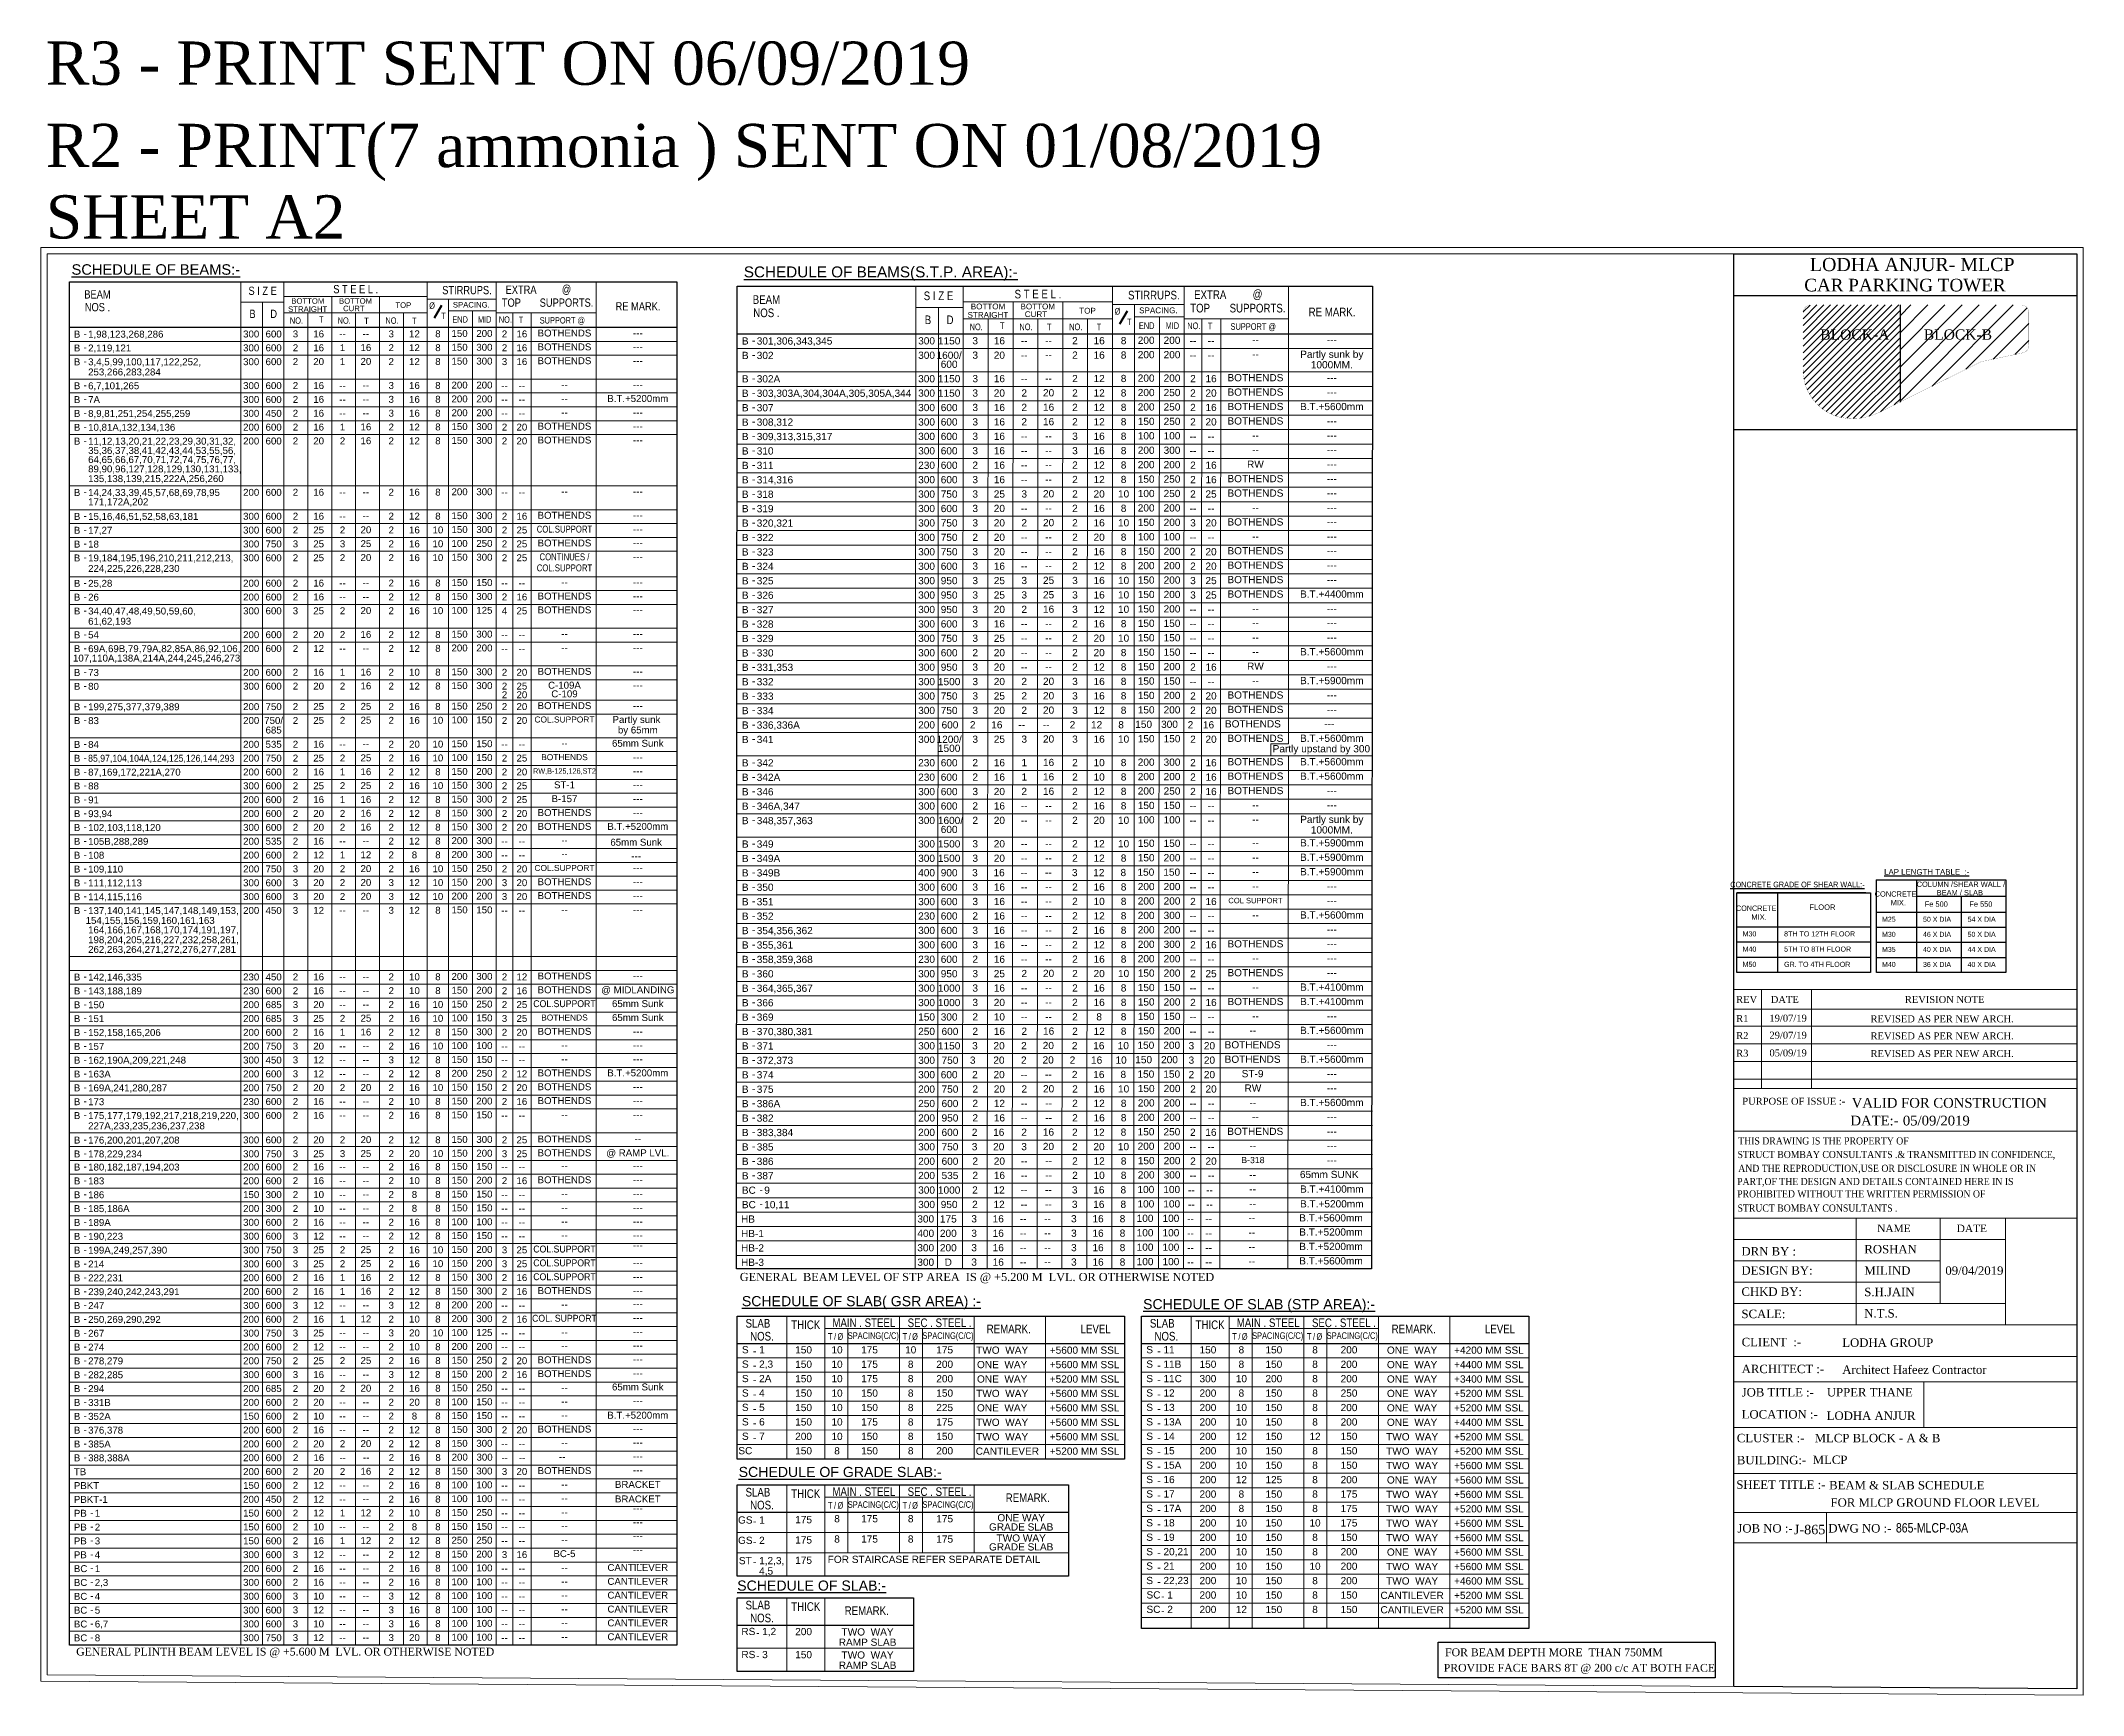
# Model space of a CAD drawing. Header units: millimetres. Extents: x -954 to 225541, y -300291 to -180647.
# Drawn here: x 154747 to 225541, y -292654 to -235310 of the extents above; entities that cross this region are included whole.
import ezdxf
from ezdxf.enums import TextEntityAlignment as Align

# ---------------------------------------------------------------- set-up
doc = ezdxf.new("R2010")
doc.units = ezdxf.units.MM
doc.header["$LTSCALE"] = 100
doc.header["$MEASUREMENT"] = 0
for name, color, linetype in [('beam sch. text', 4, 'Continuous'), ('Col. sch.', 4, 'Continuous'), ('SHEET', 7, 'Continuous'), ('slab sch. text', 4, 'Continuous')]:
    doc.layers.add(name, color=color, linetype=linetype)
for name, color, linetype, lineweight in [('D-sheet', 42, 'Continuous', 13), ('DIM', 8, 'Continuous', 13), ('LINE- 1', 7, 'Continuous', 25), ('LINE- 2', 35, 'Continuous', 13), ('MAIN TEXT', 6, 'Continuous', 25), ('SUNK', 251, 'Continuous', 9)]:
    doc.layers.add(name, color=color, linetype=linetype, lineweight=lineweight)
doc.styles.add('ARIAL', font='arial.ttf')
doc.styles.add('STYLE3', font='times.ttf', dxfattribs={"width": 0.8, "height": 12})
doc.styles.add('TIMES NEW ROMAN', font='times.ttf', dxfattribs={"width": 0.8, "height": 12})

msp = doc.modelspace()

# ---------------------------------------------------------------- texts
at = {"layer": 'beam sch. text', "style": 'ARIAL'}
for s, height, p in [('B', 240, (155891.7, -245476.5)), ('-', 240, (156229.3, -245453.2)), ('1,98,123,268,286', 240, (156386.6, -245476.5)), ('B', 250, (179047, -245713.2)), ('301,306,343,345', 250, (179562.6, -245713.2)), ('B', 240, (155891.7, -245956.5)), ('B', 240, (155891.7, -246436.5)), ('-', 240, (156229.3, -245933.2)), ('3,4,5,99,100,117,122,252,', 240, (156386.6, -246436.5)), ('2,119,121', 240, (156386.6, -245956.5)), ('B', 250, (179047, -246213.2)), ('-', 250, (179398.7, -245689)), ('-', 250, (179398.7, -246189)), ('302', 250, (179562.6, -246213.2)), ('-', 240, (156229.3, -246413.2)), ('253,266,283,284', 240, (156386.6, -246787.8)), ('B', 250, (179047, -247025.7)), ('-', 250, (179398.7, -247001.5)), ('302A', 250, (179562.6, -247025.7)), ('B', 240, (155891.7, -247266)), ('B', 240, (155891.7, -247746)), ('-', 240, (156229.3, -247242.7)), ('-', 240, (156229.3, -247722.7)), ('6,7,101,265', 240, (156386.6, -247266)), ('7A', 240, (156386.6, -247746)), ('B', 250, (179047, -247525.7)), ('-', 250, (179398.7, -247501.5)), ('303,303A,304,304A,305,305A,344', 250, (179562.6, -247525.7)), ('B', 240, (155891.7, -248226)), ('-', 240, (156229.3, -248202.7)), ('8,9,81,251,254,255,259', 240, (156386.6, -248226)), ('B', 250, (179047, -248025.7)), ('B', 250, (179047, -248525.7)), ('-', 250, (179398.7, -248001.5)), ('307', 250, (179562.6, -248025.7)), ('308,312', 250, (179562.6, -248525.7)), ('B', 240, (155891.7, -248706)), ('B', 240, (155891.7, -249186)), ('-', 240, (156229.3, -248682.7)), ('-', 240, (156229.3, -249162.7)), ('10,81A,132,134,136', 240, (156386.6, -248706)), ('11,12,13,20,21,22,23,29,30,31,32,', 240, (156386.6, -249186)), ('B', 250, (179047, -249025.7)), ('-', 250, (179398.7, -248501.5)), ('-', 250, (179398.7, -249001.5)), ('309,313,315,317', 250, (179562.6, -249025.7)), ('35,36,37,38,41,42,43,44,53,55,56,', 240, (156386.6, -249508.8)), ('64,65,66,67,70,71,72,74,75,76,77,', 240, (156386.6, -249825.9)), ('B', 250, (179047, -249525.7)), ('B', 250, (179047, -250025.7)), ('-', 250, (179398.7, -249501.5)), ('310', 250, (179562.6, -249525.7)), ('311', 250, (179562.6, -250025.7)), ('89,90,96,127,128,129,130,131,133,', 240, (156386.6, -250149)), ('135,138,139,215,222A,256,260', 240, (156386.6, -250485)), ('B', 250, (179047, -250525.7)), ('-', 250, (179398.7, -250001.5)), ('-', 250, (179398.7, -250501.5)), ('314,316', 250, (179562.6, -250525.7)), ('B', 240, (155891.7, -250965)), ('-', 240, (156229.3, -250941.7)), ('14,24,33,39,45,57,68,69,78,95', 240, (156386.6, -250965)), ('171,172A,202', 240, (156386.6, -251288.1)), ('B', 250, (179047, -251025.7)), ('-', 250, (179398.7, -251001.5)), ('318', 250, (179562.6, -251025.7)), ('B', 240, (155891.7, -251794.5)), ('-', 240, (156229.3, -251771.2)), ('15,16,46,51,52,58,63,181', 240, (156386.6, -251794.5)), ('B', 250, (179047, -251525.7)), ('B', 250, (179047, -252025.7)), ('-', 250, (179398.7, -251501.5)), ('-', 250, (179398.7, -252001.5)), ('319', 250, (179562.6, -251525.7)), ('320,321', 250, (179562.6, -252025.7)), ('B', 240, (155891.7, -252274.5)), ('B', 240, (155891.7, -252754.5)), ('-', 240, (156229.3, -252251.2)), ('17,27', 240, (156386.6, -252274.5)), ('18', 240, (156386.6, -252754.5)), ('B', 250, (179047, -252525.7)), ('-', 250, (179398.7, -252501.5)), ('322', 250, (179562.6, -252525.7)), ('B', 240, (155891.7, -253234.5)), ('-', 240, (156229.3, -252731.2)), ('-', 240, (156229.3, -253211.2)), ('19,184,195,196,210,211,212,213,', 240, (156386.6, -253234.5)), ('B', 250, (179047, -253025.7)), ('B', 250, (179047, -253525.7)), ('-', 250, (179398.7, -253001.5)), ('323', 250, (179562.6, -253025.7)), ('324', 250, (179562.6, -253525.7)), ('B', 240, (155891.7, -254114.1)), ('-', 240, (156229.3, -254090.8)), ('224,225,226,228,230', 240, (156386.6, -253598.1)), ('25,28', 240, (156386.6, -254114.1)), ('B', 250, (179047, -254025.7)), ('-', 250, (179398.7, -253501.5)), ('-', 250, (179398.7, -254001.5)), ('325', 250, (179562.6, -254025.7)), ('B', 240, (155891.7, -254594.1)), ('-', 240, (156229.3, -254570.8)), ('26', 240, (156386.6, -254594.1)), ('B', 250, (179047, -254525.7)), ('-', 250, (179398.7, -254501.5)), ('326', 250, (179562.6, -254525.7)), ('B', 240, (155891.7, -255074.1)), ('-', 240, (156229.3, -255050.8)), ('34,40,47,48,49,50,59,60,', 240, (156386.6, -255074.1)), ('61,62,193', 240, (156386.6, -255429.3)), ('B', 250, (179047, -255025.7)), ('B', 250, (179047, -255525.7)), ('-', 250, (179398.7, -255001.5)), ('-', 250, (179398.7, -255501.5)), ('327', 250, (179562.6, -255025.7)), ('328', 250, (179562.6, -255525.7)), ('B', 240, (155891.7, -255899.4)), ('B', 240, (155891.7, -256379.4)), ('-', 240, (156229.3, -255876.1)), ('54', 240, (156386.6, -255899.4)), ('69A,69B,79,79A,82,85A,86,92,106,', 240, (156386.6, -256379.4)), ('B', 250, (179047, -256025.7)), ('-', 250, (179398.7, -256001.5)), ('329', 250, (179562.6, -256025.7)), ('107,110A,138A,214A,244,245,246,273', 240, (155861.2, -256706)), ('-', 240, (156229.3, -256356.1)), ('B', 250, (179047, -256525.7)), ('B', 250, (179047, -257025.7)), ('-', 250, (179398.7, -256501.5)), ('330', 250, (179562.6, -256525.7)), ('331,353', 250, (179562.6, -257025.7)), ('B', 240, (155891.7, -257205)), ('B', 240, (155891.7, -257685)), ('-', 240, (156229.3, -257181.7)), ('-', 240, (156229.3, -257661.7)), ('80', 240, (156386.6, -257685)), ('73', 240, (156386.6, -257205)), ('B', 250, (179047, -257525.7)), ('-', 250, (179398.7, -257001.5)), ('-', 250, (179398.7, -257501.5)), ('332', 250, (179562.6, -257525.7)), ('B', 240, (155891.7, -258393.4)), ('-', 240, (156229.3, -258370.1)), ('199,275,377,379,389', 240, (156386.6, -258393.4)), ('B', 250, (179047, -258025.7)), ('-', 250, (179398.7, -258001.5)), ('333', 250, (179562.6, -258025.7)), ('B', 240, (155891.7, -258873.4)), ('-', 240, (156229.3, -258850.1)), ('83', 240, (156386.6, -258873.4)), ('B', 250, (179047, -258525.7)), ('B', 250, (179047, -259025.7)), ('-', 250, (179398.7, -258501.5)), ('-', 250, (179398.7, -259001.5)), ('334', 250, (179562.6, -258525.7)), ('336,336A', 250, (179562.6, -259025.7)), ('B', 240, (155891.7, -259698.7)), ('-', 240, (156229.3, -259675.4)), ('84', 240, (156386.6, -259698.7)), ('B', 250, (179047, -259525.7)), ('-', 250, (179398.7, -259501.5)), ('341', 250, (179562.6, -259525.7)), ('B', 240, (155891.7, -260178.7)), ('-', 240, (156229.3, -260155.4)), ('B', 250, (179047, -260338.2)), ('-', 250, (179398.7, -260314)), ('342', 250, (179562.6, -260338.2)), ('B', 240, (155891.7, -260658.7)), ('B', 240, (155891.7, -261138.7)), ('-', 240, (156229.3, -260635.4)), ('-', 240, (156229.3, -261115.4)), ('87,169,172,221A,270', 240, (156386.6, -260658.7)), ('88', 240, (156386.6, -261138.7)), ('B', 250, (179047, -260838.2)), ('B', 250, (179047, -261338.2)), ('-', 250, (179398.7, -260814)), ('342A', 250, (179562.6, -260838.2)), ('346', 250, (179562.6, -261338.2)), ('B', 240, (155891.7, -261618.7)), ('-', 240, (156229.3, -261595.4)), ('91', 240, (156386.6, -261618.7)), ('B', 250, (179047, -261838.2)), ('-', 250, (179398.7, -261314)), ('-', 250, (179398.7, -261814)), ('346A,347', 250, (179562.6, -261838.2)), ('B', 240, (155891.7, -262098.7)), ('B', 240, (155891.7, -262578.7)), ('-', 240, (156229.3, -262075.4)), ('-', 240, (156229.3, -262555.4)), ('93,94', 240, (156386.6, -262098.7)), ('102,103,118,120', 240, (156386.6, -262578.7)), ('B', 250, (179047, -262338.2)), ('-', 250, (179398.7, -262314)), ('348,357,363', 250, (179562.6, -262338.2)), ('B', 240, (155891.7, -263058.7)), ('-', 240, (156229.3, -263035.4)), ('105B,288,289', 240, (156386.6, -263058.7)), ('B', 250, (179047, -263150.7)), ('-', 250, (179398.7, -263126.5)), ('349', 250, (179562.6, -263150.7)), ('B', 240, (155891.7, -263538.7)), ('B', 240, (155891.7, -264018.7)), ('-', 240, (156229.3, -263515.4)), ('-', 240, (156229.3, -263995.4)), ('108', 240, (156386.6, -263538.7)), ('109,110', 240, (156386.6, -264018.7)), ('B', 250, (179047, -263650.7)), ('B', 250, (179047, -264150.7)), ('-', 250, (179398.7, -263626.5)), ('349A', 250, (179562.6, -263650.7)), ('349B', 250, (179562.6, -264150.7)), ('B', 240, (155891.7, -264498.7)), ('-', 240, (156229.3, -264475.4)), ('111,112,113', 240, (156386.6, -264498.7)), ('B', 250, (179047, -264650.7)), ('-', 250, (179398.7, -264126.5)), ('-', 250, (179398.7, -264626.5)), ('350', 250, (179562.6, -264650.7)), ('B', 240, (155891.7, -264978.4)), ('B', 240, (155891.7, -265458.4)), ('-', 240, (156229.3, -264955.1)), ('-', 240, (156229.3, -265435.1)), ('114,115,116', 240, (156386.6, -264978.4)), ('137,140,141,145,147,148,149,153,', 240, (156386.6, -265458.4)), ('B', 250, (179047, -265150.7)), ('-', 250, (179398.7, -265126.5)), ('351', 250, (179562.6, -265150.7)), ('154,155,156,159,160,161,163', 240, (156299.3, -265800.1)), ('164,166,167,168,170,174,191,197,', 240, (156386.6, -266126.2)), ('B', 250, (179047, -265650.7)), ('B', 250, (179047, -266150.7)), ('-', 250, (179398.7, -265626.5)), ('-', 250, (179398.7, -266126.5)), ('352', 250, (179562.6, -265650.7)), ('354,356,362', 250, (179562.6, -266150.7)), ('262,263,264,271,272,276,277,281', 240, (156386.6, -266803.6)), ('198,204,205,216,227,232,258,261,', 240, (156386.6, -266469.7)), ('B', 250, (179047, -266650.7)), ('-', 250, (179398.7, -266626.5)), ('355,361', 250, (179562.6, -266650.7)), ('B', 250, (179047, -267150.7)), ('B', 250, (179047, -267650.7)), ('-', 250, (179398.7, -267126.5)), ('358,359,368', 250, (179562.6, -267150.7)), ('360', 250, (179562.6, -267650.7)), ('B', 240, (155891.7, -267763.6)), ('B', 240, (155891.7, -268243.6)), ('-', 240, (156229.3, -267740.3)), ('-', 240, (156229.3, -268220.3)), ('142,146,335', 240, (156386.6, -267763.6)), ('143,188,189', 240, (156386.6, -268243.6)), ('B', 250, (179047, -268150.7)), ('-', 250, (179398.7, -267626.5)), ('-', 250, (179398.7, -268126.5)), ('364,365,367', 250, (179562.6, -268150.7)), ('B', 240, (155891.7, -268723.6)), ('-', 240, (156229.3, -268700.3)), ('150', 240, (156386.6, -268723.6)), ('B', 250, (179047, -268650.7)), ('-', 250, (179398.7, -268626.5)), ('366', 250, (179562.6, -268650.7)), ('B', 240, (155891.7, -269203.6)), ('B', 240, (155891.7, -269683.6)), ('-', 240, (156229.3, -269180.3)), ('-', 240, (156229.3, -269660.3)), ('151', 240, (156386.6, -269203.6)), ('152,158,165,206', 240, (156386.6, -269683.6)), ('B', 250, (179047, -269150.7)), ('B', 250, (179047, -269650.7)), ('-', 250, (179398.7, -269126.5)), ('-', 250, (179398.7, -269626.5)), ('369', 250, (179562.6, -269150.7)), ('370,380,381', 250, (179562.6, -269650.7)), ('B', 240, (155891.7, -270163.6)), ('-', 240, (156229.3, -270140.3)), ('157', 240, (156386.6, -270163.6)), ('B', 250, (179047, -270150.7)), ('-', 250, (179398.7, -270126.5)), ('371', 250, (179562.6, -270150.7)), ('B', 240, (155891.7, -270643.6)), ('B', 240, (155891.7, -271123.6)), ('-', 240, (156229.3, -270620.3)), ('-', 240, (156229.3, -271100.3)), ('162,190A,209,221,248', 240, (156386.6, -270643.6)), ('163A', 240, (156386.6, -271123.6)), ('B', 250, (179047, -270650.7)), ('B', 250, (179047, -271150.7)), ('-', 250, (179398.7, -270626.5)), ('372,373', 250, (179562.6, -270650.7)), ('374', 250, (179562.6, -271150.7)), ('B', 240, (155891.7, -271603.6)), ('-', 240, (156229.3, -271580.3)), ('169A,241,280,287', 240, (156386.6, -271603.6)), ('B', 250, (179047, -271650.7)), ('-', 250, (179398.7, -271126.5)), ('-', 250, (179398.7, -271626.5)), ('375', 250, (179562.6, -271650.7)), ('B', 240, (155891.7, -272083.6)), ('B', 240, (155891.7, -272563.6)), ('-', 240, (156229.3, -272060.3)), ('-', 240, (156229.3, -272540.3)), ('173', 240, (156386.6, -272083.6)), ('175,177,179,192,217,218,219,220,', 240, (156386.6, -272563.6)), ('B', 250, (179047, -272150.7)), ('B', 250, (179047, -272650.7)), ('-', 250, (179398.7, -272126.5)), ('386A', 250, (179562.6, -272150.7)), ('382', 250, (179562.6, -272650.7)), ('227A,233,235,236,237,238', 240, (156386.6, -272918.8)), ('B', 250, (179047, -273150.7)), ('-', 250, (179398.7, -272626.5)), ('-', 250, (179398.7, -273126.5)), ('383,384', 250, (179562.6, -273150.7)), ('B', 240, (155891.7, -273413.8)), ('B', 240, (155891.7, -273893.8)), ('-', 240, (156229.3, -273390.5)), ('-', 240, (156229.3, -273870.5)), ('176,200,201,207,208', 240, (156386.6, -273413.8)), ('178,229,234', 240, (156386.6, -273893.8)), ('B', 250, (179047, -273650.7)), ('-', 250, (179398.7, -273626.5)), ('385', 250, (179562.6, -273650.7)), ('B', 240, (155891.7, -274348.9)), ('-', 240, (156229.3, -274325.6)), ('180,182,187,194,203', 240, (156386.6, -274348.9)), ('B', 250, (179047, -274150.7)), ('B', 250, (179047, -274650.7)), ('-', 250, (179398.7, -274126.5)), ('-', 250, (179398.7, -274626.5)), ('386', 250, (179562.6, -274150.7)), ('387', 250, (179562.6, -274645.7)), ('B', 240, (155891.7, -274828.9)), ('B', 240, (155891.7, -275308.9)), ('-', 240, (156229.3, -274805.6)), ('-', 240, (156229.3, -275285.6)), ('183', 240, (156386.6, -274828.9)), ('186', 240, (156386.6, -275308.9)), ('BC', 250, (179047, -275150.7)), ('-', 250, (179658.5, -275126.5)), ('9', 250, (179822.4, -275150.7)), ('B', 240, (155891.7, -275788.9)), ('-', 240, (156229.3, -275765.6)), ('185,186A', 240, (156386.6, -275788.9)), ('HB', 250, (179018.1, -276150.7)), ('BC', 250, (179047, -275650.7)), ('-', 250, (179658.5, -275626.5)), ('10,11', 250, (179822.4, -275650.7)), ('B', 240, (155891.7, -276268.9)), ('B', 240, (155891.7, -276748.9)), ('-', 240, (156229.3, -276245.6)), ('-', 240, (156229.3, -276725.6)), ('189A', 240, (156386.6, -276268.9)), ('190,223', 240, (156386.6, -276748.9)), ('HB-1', 250, (179018.1, -276650.7)), ('B', 240, (155891.7, -277228.9)), ('-', 240, (156229.3, -277205.6)), ('199A,249,257,390', 240, (156386.6, -277228.9)), ('HB-2', 250, (179018.1, -277150.7)), ('B', 240, (155891.7, -277708.9)), ('B', 240, (155891.7, -278188.9)), ('-', 240, (156229.3, -277685.6)), ('-', 240, (156229.3, -278165.6)), ('214', 240, (156386.6, -277708.9)), ('222,231', 240, (156386.6, -278188.9)), ('B', 240, (155891.7, -279148.9)), ('B', 240, (155891.7, -279628.9)), ('-', 240, (156229.3, -279125.6)), ('-', 240, (156229.3, -279605.6)), ('247', 240, (156386.6, -279148.9)), ('250,269,290,292', 240, (156386.6, -279628.9)), ('B', 240, (155891.7, -280108.9)), ('-', 240, (156229.3, -280085.6)), ('267', 240, (156386.6, -280108.9)), ('B', 240, (155891.7, -280588.9)), ('B', 240, (155891.7, -281068.9)), ('-', 240, (156229.3, -280565.6)), ('274', 240, (156386.6, -280588.9)), ('278,279', 240, (156386.6, -281068.9)), ('B', 240, (155891.7, -281548.9)), ('-', 240, (156229.3, -281045.6)), ('-', 240, (156229.3, -281525.6)), ('282,285', 240, (156386.6, -281548.9)), ('B', 240, (155891.7, -282028.9)), ('B', 240, (155891.7, -282508.9)), ('-', 240, (156229.3, -282005.6)), ('331B', 240, (156386.6, -282508.9)), ('294', 240, (156386.6, -282028.9)), ('B', 240, (155891.7, -282988.9)), ('-', 240, (156229.3, -282485.6)), ('-', 240, (156229.3, -282965.6)), ('352A', 240, (156386.6, -282988.9)), ('B', 240, (155891.7, -283468.9)), ('B', 240, (155891.7, -283948.9)), ('-', 240, (156229.3, -283445.6)), ('376,378', 240, (156386.6, -283468.9)), ('385A', 240, (156386.6, -283948.9)), ('B', 240, (155891.7, -284428.9)), ('-', 240, (156229.3, -283925.6)), ('-', 240, (156229.3, -284405.6)), ('388,388A', 240, (156386.6, -284428.9)), ('TB', 240, (155891.7, -284908.9)), ('PBKT', 240, (155891.7, -285388.9)), ('PBKT-1', 240, (155891.7, -285868.9)), ('PB', 240, (155891.7, -286348.9)), ('PB', 240, (155891.7, -286828.9)), ('-', 240, (156459.7, -286325.6)), ('2', 240, (156617, -286828.9)), ('1', 240, (156617, -286348.9)), ('PB', 240, (155891.7, -287308.9)), ('-', 240, (156459.7, -286805.6)), ('-', 240, (156459.7, -287285.6)), ('3', 240, (156617, -287308.9)), ('PB', 240, (155891.7, -287788.9)), ('-', 240, (156459.7, -287765.6)), ('4', 240, (156617, -287788.9)), ('BC', 240, (155891.7, -288268.9)), ('BC', 240, (155891.7, -288748.9)), ('-', 240, (156459.7, -288245.6)), ('-', 240, (156459.7, -288725.6)), ('2,3', 240, (156617, -288748.9)), ('1', 240, (156617, -288268.9)), ('BC', 240, (155891.7, -289228.9)), ('-', 240, (156459.7, -289205.6)), ('4', 240, (156617, -289228.9)), ('BC', 240, (155891.7, -289708.9)), ('BC', 240, (155891.7, -290188.9)), ('-', 240, (156459.7, -289685.6)), ('-', 240, (156459.7, -290165.6)), ('5', 240, (156617, -289708.9)), ('6,7', 240, (156617, -290188.9)), ('BC', 240, (155891.7, -290668.9)), ('-', 240, (156459.7, -290645.6)), ('8', 240, (156617, -290668.9))]:
    msp.add_text(s, height=height, rotation=0.003582, dxfattribs=at).set_placement(p, align=Align.MIDDLE_LEFT)
for s, height, p in [('300', 240, (162038.4, -245471.6)), ('600', 240, (162816.8, -245471.6)), ('3', 240, (163573.3, -245468.7)), ('16', 240, (164377.2, -245468.7)), ('--', 240, (165204.5, -245466.4)), ('--', 240, (166015.2, -245460.9)), ('3', 240, (166893, -245466.4)), ('12', 240, (167697.5, -245466.4)), ('8', 240, (168511, -245464.9)), ('150', 240, (169262, -245452.1)), ('200', 240, (170122.1, -245452.1)), ('2', 240, (170819.8, -245468.7)), ('16', 240, (171421.5, -245468.7)), ('BOTHENDS', 240, (172897.9, -245437.6)), ('---', 240, (175439.8, -245437.6)), ('300', 250, (185449.8, -245708.2)), ('1150', 250, (186232.1, -245708.2)), ('3', 250, (187135.6, -245705.1)), ('16', 250, (187973, -245705.1)), ('2', 250, (190593.7, -245702.8)), ('16', 250, (191431.6, -245702.8)), ('8', 250, (192279, -245701.2)), ('200', 250, (193061.3, -245687.8)), ('200', 250, (193957.3, -245687.8)), ('300', 240, (162038.4, -245951.6)), ('300', 240, (162038.4, -246431.6)), ('600', 240, (162816.8, -245951.6)), ('600', 240, (162816.8, -246431.6)), ('2', 240, (163573.3, -245948.7)), ('2', 240, (163573.3, -246428.7)), ('20', 240, (164377.2, -246428.7)), ('16', 240, (164377.2, -245948.7)), ('1', 240, (165204.5, -245946.4)), ('1', 240, (165204.5, -246426.4)), ('20', 240, (166015.2, -246420.9)), ('16', 240, (166015.2, -245940.9)), ('2', 240, (166893, -245946.4)), ('2', 240, (166893, -246426.4)), ('12', 240, (167697.5, -245946.4)), ('12', 240, (167697.5, -246426.4)), ('8', 240, (168511, -245944.9)), ('8', 240, (168511, -246424.9)), ('150', 240, (169262, -245932.1)), ('150', 240, (169262, -246412.1)), ('300', 240, (170122.1, -245932.1)), ('300', 240, (170122.1, -246412.1)), ('3', 240, (170819.8, -246428.7)), ('2', 240, (170819.8, -245948.7)), ('16', 240, (171421.5, -245948.7)), ('16', 240, (171421.5, -246428.7)), ('BOTHENDS', 240, (172897.9, -245917.6)), ('BOTHENDS', 240, (172897.9, -246397.6)), ('---', 240, (175439.8, -245917.6)), ('300', 250, (185449.8, -246208.2)), ('1600/', 250, (186232.1, -246208.2)), ('3', 250, (187135.6, -246205.1)), ('20', 250, (187973, -246205.1)), ('--', 250, (188834.7, -245702.8)), ('--', 250, (188834.7, -246202.8)), ('--', 250, (189679.3, -245697)), ('--', 250, (189679.3, -246197)), ('2', 250, (190593.7, -246202.8)), ('16', 250, (191431.6, -246202.8)), ('8', 250, (192279, -246201.2)), ('200', 250, (193061.3, -246187.8)), ('200', 250, (193957.3, -246187.8)), ('--', 250, (194684, -245705.1)), ('--', 250, (194684, -246205.1)), ('--', 250, (195310.8, -245705.1)), ('--', 250, (195310.8, -246205.1)), ('--', 250, (196848.7, -245672.7)), ('--', 250, (196848.7, -246172.7)), ('Partly sunk by', 250, (199496.5, -246172.7)), ('---', 250, (199496.5, -245672.7)), ('---', 240, (175439.8, -246397.6)), ('300', 250, (185449.8, -247020.7)), ('1150', 250, (186232.1, -247020.7)), ('600', 250, (186232.1, -246520.7)), ('3', 250, (187135.6, -247017.6)), ('16', 250, (187973, -247017.6)), ('--', 250, (188834.7, -247015.3)), ('--', 250, (189679.3, -247009.5)), ('2', 250, (190593.7, -247015.3)), ('12', 250, (191431.6, -247015.3)), ('8', 250, (192279, -247013.7)), ('200', 250, (193061.3, -247000.3)), ('200', 250, (193957.3, -247000.3)), ('2', 250, (194684, -247017.6)), ('16', 250, (195310.8, -247017.6)), ('BOTHENDS', 250, (196848.7, -246985.2)), ('1000MM.', 250, (199496.5, -246536.6)), ('---', 250, (199496.5, -246985.2)), ('300', 240, (162038.4, -247261.1)), ('300', 240, (162038.4, -247741.1)), ('600', 240, (162816.8, -247261.1)), ('600', 240, (162816.8, -247741.1)), ('2', 240, (163573.3, -247258.2)), ('2', 240, (163573.3, -247738.2)), ('16', 240, (164377.2, -247258.2)), ('16', 240, (164377.2, -247738.2)), ('--', 240, (165204.5, -247255.9)), ('--', 240, (165204.5, -247735.9)), ('--', 240, (166015.2, -247250.4)), ('--', 240, (166015.2, -247730.4)), ('3', 240, (166893, -247255.9)), ('3', 240, (166893, -247735.9)), ('16', 240, (167697.5, -247255.9)), ('16', 240, (167697.5, -247735.9)), ('8', 240, (168511, -247254.4)), ('8', 240, (168511, -247734.4)), ('200', 240, (169262, -247241.6)), ('200', 240, (169262, -247721.6)), ('200', 240, (170122.1, -247241.6)), ('200', 240, (170122.1, -247721.6)), ('--', 240, (170819.8, -247258.2)), ('--', 240, (170819.8, -247738.2)), ('--', 240, (171421.5, -247258.2)), ('--', 240, (171421.5, -247738.2)), ('--', 240, (172897.9, -247227.1)), ('--', 240, (172897.9, -247707.1)), ('B.T.+5200mm', 240, (175439.8, -247707.1)), ('---', 240, (175439.8, -247227.1)), ('300', 250, (185449.8, -247520.7)), ('1150', 250, (186232.1, -247520.7)), ('3', 250, (187135.6, -247517.6)), ('20', 250, (187973, -247517.6)), ('2', 250, (188834.7, -247515.3)), ('20', 250, (189679.3, -247509.5)), ('2', 250, (190593.7, -247515.3)), ('12', 250, (191431.6, -247515.3)), ('8', 250, (192279, -247513.7)), ('200', 250, (193061.3, -247500.3)), ('250', 250, (193957.3, -247500.3)), ('2', 250, (194684, -247517.6)), ('20', 250, (195310.8, -247517.6)), ('BOTHENDS', 250, (196848.7, -247485.2)), ('---', 250, (199496.5, -247485.2)), ('300', 240, (162038.4, -248221.1)), ('450', 240, (162816.8, -248221.1)), ('2', 240, (163573.3, -248218.2)), ('16', 240, (164377.2, -248218.2)), ('--', 240, (165204.5, -248215.9)), ('--', 240, (166015.2, -248210.4)), ('3', 240, (166893, -248215.9)), ('16', 240, (167697.5, -248215.9)), ('8', 240, (168511, -248214.4)), ('200', 240, (169262, -248201.6)), ('200', 240, (170122.1, -248201.6)), ('--', 240, (170819.8, -248218.2)), ('--', 240, (171421.5, -248218.2)), ('--', 240, (172897.9, -248187.1)), ('---', 240, (175439.8, -248187.1)), ('300', 250, (185449.8, -248020.7)), ('300', 250, (185449.8, -248520.7)), ('600', 250, (186232.1, -248020.7)), ('600', 250, (186232.1, -248520.7)), ('3', 250, (187135.6, -248017.6)), ('3', 250, (187135.6, -248517.6)), ('16', 250, (187973, -248017.6)), ('16', 250, (187973, -248517.6)), ('2', 250, (188834.7, -248015.3)), ('2', 250, (188834.7, -248515.3)), ('16', 250, (189679.3, -248009.5)), ('16', 250, (189679.3, -248509.5)), ('2', 250, (190593.7, -248015.3)), ('2', 250, (190593.7, -248515.3)), ('12', 250, (191431.6, -248015.3)), ('12', 250, (191431.6, -248515.3)), ('8', 250, (192279, -248013.7)), ('8', 250, (192279, -248513.7)), ('200', 250, (193061.3, -248000.3)), ('150', 250, (193061.3, -248500.3)), ('250', 250, (193957.3, -248000.3)), ('250', 250, (193957.3, -248500.3)), ('2', 250, (194684, -248017.6)), ('2', 250, (194684, -248517.6)), ('20', 250, (195310.8, -248517.6)), ('16', 250, (195310.8, -248017.6)), ('BOTHENDS', 250, (196848.7, -247985.2)), ('BOTHENDS', 250, (196848.7, -248485.2)), ('B.T.+5600mm', 250, (199496.5, -247985.2)), ('200', 240, (162038.4, -248701.1)), ('200', 240, (162038.4, -249181.1)), ('600', 240, (162816.8, -248701.1)), ('600', 240, (162816.8, -249181.1)), ('2', 240, (163573.3, -248698.2)), ('2', 240, (163573.3, -249178.2)), ('20', 240, (164377.2, -249178.2)), ('16', 240, (164377.2, -248698.2)), ('2', 240, (165204.5, -249175.9)), ('1', 240, (165204.5, -248695.9)), ('16', 240, (166015.2, -248690.4)), ('16', 240, (166015.2, -249170.4)), ('2', 240, (166893, -248695.9)), ('2', 240, (166893, -249175.9)), ('12', 240, (167697.5, -248695.9)), ('12', 240, (167697.5, -249175.9)), ('8', 240, (168511, -248694.4)), ('8', 240, (168511, -249174.4)), ('150', 240, (169262, -248681.6)), ('150', 240, (169262, -249161.6)), ('300', 240, (170122.1, -248681.6)), ('300', 240, (170122.1, -249161.6)), ('2', 240, (170819.8, -248698.2)), ('2', 240, (170819.8, -249178.2)), ('20', 240, (171421.5, -248698.2)), ('20', 240, (171421.5, -249178.2)), ('BOTHENDS', 240, (172897.9, -248667.1)), ('BOTHENDS', 240, (172897.9, -249147.1)), ('---', 240, (175439.8, -248667.1)), ('---', 240, (175439.8, -249147.1)), ('300', 250, (185449.8, -249020.7)), ('600', 250, (186232.1, -249020.7)), ('3', 250, (187135.6, -249017.6)), ('16', 250, (187973, -249017.6)), ('--', 250, (188834.7, -249015.3)), ('--', 250, (189679.3, -249009.5)), ('3', 250, (190593.7, -249015.3)), ('16', 250, (191431.6, -249015.3)), ('8', 250, (192279, -249013.7)), ('100', 250, (193061.3, -249000.3)), ('100', 250, (193957.3, -249000.3)), ('--', 250, (194684, -249017.6)), ('--', 250, (195310.8, -249017.6)), ('--', 250, (196848.7, -248985.2)), ('---', 250, (199496.5, -248485.2)), ('---', 250, (199496.5, -248985.2)), ('300', 250, (185449.8, -249520.7)), ('230', 250, (185449.8, -250020.7)), ('600', 250, (186232.1, -249520.7)), ('600', 250, (186232.1, -250020.7)), ('3', 250, (187135.6, -249517.6)), ('2', 250, (187135.6, -250017.6)), ('16', 250, (187973, -249517.6)), ('16', 250, (187973, -250017.6)), ('--', 250, (188834.7, -249515.3)), ('--', 250, (189679.3, -249509.5)), ('3', 250, (190593.7, -249515.3)), ('2', 250, (190593.7, -250015.3)), ('16', 250, (191431.6, -249515.3)), ('12', 250, (191431.6, -250015.3)), ('8', 250, (192279, -249513.7)), ('8', 250, (192279, -250013.7)), ('200', 250, (193061.3, -249500.3)), ('200', 250, (193061.3, -250000.3)), ('300', 250, (193957.3, -249500.3)), ('200', 250, (193957.3, -250000.3)), ('--', 250, (194684, -249517.6)), ('2', 250, (194684, -250017.6)), ('16', 250, (195310.8, -250017.6)), ('--', 250, (195310.8, -249517.6)), ('RW', 250, (196848.7, -249985.2)), ('--', 250, (196848.7, -249485.2)), ('---', 250, (199496.5, -249485.2)), ('300', 250, (185449.8, -250520.7)), ('600', 250, (186232.1, -250520.7)), ('3', 250, (187135.6, -250517.6)), ('16', 250, (187973, -250517.6)), ('--', 250, (188834.7, -250015.3)), ('--', 250, (188834.7, -250515.3)), ('--', 250, (189679.3, -250009.5)), ('--', 250, (189679.3, -250509.5)), ('2', 250, (190593.7, -250515.3)), ('12', 250, (191431.6, -250515.3)), ('8', 250, (192279, -250513.7)), ('150', 250, (193061.3, -250500.3)), ('250', 250, (193957.3, -250500.3)), ('2', 250, (194684, -250517.6)), ('16', 250, (195310.8, -250517.6)), ('BOTHENDS', 250, (196848.7, -250485.2)), ('---', 250, (199496.5, -249985.2)), ('---', 250, (199496.5, -250485.2)), ('200', 240, (162038.4, -250960.1)), ('600', 240, (162816.8, -250960.1)), ('2', 240, (163573.3, -250957.2)), ('16', 240, (164377.2, -250957.2)), ('--', 240, (165204.5, -250954.9)), ('--', 240, (166015.2, -250949.4)), ('2', 240, (166893, -250954.9)), ('16', 240, (167697.5, -250954.9)), ('8', 240, (168511, -250953.4)), ('200', 240, (169262, -250940.6)), ('300', 240, (170122.1, -250940.6)), ('--', 240, (170819.8, -250957.2)), ('--', 240, (171421.5, -250957.2)), ('--', 240, (172897.9, -250926.1)), ('---', 240, (175439.8, -250926.1)), ('300', 250, (185449.8, -251020.7)), ('750', 250, (186232.1, -251020.7)), ('3', 250, (187135.6, -251017.6)), ('25', 250, (187973, -251017.6)), ('3', 250, (188834.7, -251015.3)), ('20', 250, (189679.3, -251009.5)), ('2', 250, (190593.7, -251015.3)), ('20', 250, (191431.6, -251015.3)), ('10', 250, (192279, -251013.7)), ('100', 250, (193061.3, -251000.3)), ('250', 250, (193957.3, -251000.3)), ('2', 250, (194684, -251017.6)), ('25', 250, (195310.8, -251017.6)), ('BOTHENDS', 250, (196848.7, -250985.2)), ('---', 250, (199496.5, -250985.2)), ('300', 240, (162038.4, -251789.6)), ('600', 240, (162816.8, -251789.6)), ('2', 240, (163573.3, -251786.7)), ('16', 240, (164377.2, -251786.7)), ('--', 240, (165204.5, -251784.4)), ('--', 240, (166015.2, -251778.9)), ('2', 240, (166893, -251784.4)), ('12', 240, (167697.5, -251784.4)), ('8', 240, (168511, -251782.9)), ('150', 240, (169262, -251770.1)), ('300', 240, (170122.1, -251770.1)), ('2', 240, (170819.8, -251786.7)), ('16', 240, (171421.5, -251786.7)), ('BOTHENDS', 240, (172897.9, -251755.6)), ('---', 240, (175439.8, -251755.6)), ('300', 250, (185449.8, -251520.7)), ('300', 250, (185449.8, -252020.7)), ('600', 250, (186232.1, -251520.7)), ('750', 250, (186232.1, -252020.7)), ('3', 250, (187135.6, -251517.6)), ('3', 250, (187135.6, -252017.6)), ('20', 250, (187973, -251517.6)), ('20', 250, (187973, -252017.6)), ('--', 250, (188834.7, -251515.3)), ('2', 250, (188834.7, -252015.3)), ('20', 250, (189679.3, -252009.5)), ('--', 250, (189679.3, -251509.5)), ('2', 250, (190593.7, -251515.3)), ('2', 250, (190593.7, -252015.3)), ('16', 250, (191431.6, -251515.3)), ('16', 250, (191431.6, -252015.3)), ('10', 250, (192279, -252013.7)), ('8', 250, (192279, -251513.7)), ('200', 250, (193061.3, -251500.3)), ('150', 250, (193061.3, -252000.3)), ('200', 250, (193957.3, -251500.3)), ('200', 250, (193957.3, -252000.3)), ('--', 250, (194684, -251517.6)), ('3', 250, (194684, -252017.6)), ('20', 250, (195310.8, -252017.6)), ('--', 250, (195310.8, -251517.6)), ('BOTHENDS', 250, (196848.7, -251985.2)), ('--', 250, (196848.7, -251485.2)), ('---', 250, (199496.5, -251485.2)), ('---', 250, (199496.5, -251985.2)), ('300', 240, (162038.4, -252269.6)), ('300', 240, (162038.4, -252749.6)), ('600', 240, (162816.8, -252269.6)), ('750', 240, (162816.8, -252749.6)), ('3', 240, (163573.3, -252746.7)), ('2', 240, (163573.3, -252266.7)), ('25', 240, (164377.2, -252266.7)), ('25', 240, (164377.2, -252746.7)), ('3', 240, (165204.5, -252744.4)), ('2', 240, (165204.5, -252264.4)), ('20', 240, (166015.2, -252258.9)), ('25', 240, (166015.2, -252738.9)), ('2', 240, (166893, -252264.4)), ('2', 240, (166893, -252744.4)), ('16', 240, (167697.5, -252264.4)), ('16', 240, (167697.5, -252744.4)), ('10', 240, (168511, -252262.9)), ('10', 240, (168511, -252742.9)), ('150', 240, (169262, -252250.1)), ('100', 240, (169262, -252730.1)), ('300', 240, (170122.1, -252250.1)), ('250', 240, (170122.1, -252730.1)), ('2', 240, (170819.8, -252266.7)), ('2', 240, (170819.8, -252746.7)), ('25', 240, (171421.5, -252266.7)), ('25', 240, (171421.5, -252746.7)), ('BOTHENDS', 240, (172897.9, -252715.6)), ('---', 240, (175439.8, -252235.6)), ('---', 240, (175439.8, -252715.6)), ('300', 250, (185449.8, -252520.7)), ('750', 250, (186232.1, -252520.7)), ('2', 250, (187135.6, -252517.6)), ('20', 250, (187973, -252517.6)), ('--', 250, (188834.7, -252515.3)), ('--', 250, (189679.3, -252509.5)), ('2', 250, (190593.7, -252515.3)), ('20', 250, (191431.6, -252515.3)), ('8', 250, (192279, -252513.7)), ('100', 250, (193061.3, -252500.3)), ('100', 250, (193957.3, -252500.3)), ('--', 250, (194684, -252517.6)), ('--', 250, (195310.8, -252517.6)), ('--', 250, (196848.7, -252485.2)), ('---', 250, (199496.5, -252485.2)), ('300', 240, (162038.4, -253229.6)), ('600', 240, (162816.8, -253229.6)), ('2', 240, (163573.3, -253226.7)), ('25', 240, (164377.2, -253226.7)), ('2', 240, (165204.5, -253224.4)), ('20', 240, (166015.2, -253218.9)), ('2', 240, (166893, -253224.4)), ('16', 240, (167697.5, -253224.4)), ('10', 240, (168511, -253222.9)), ('150', 240, (169262, -253210.1)), ('300', 240, (170122.1, -253210.1)), ('2', 240, (170819.8, -253226.7)), ('25', 240, (171421.5, -253226.7)), ('---', 240, (175439.8, -253195.6)), ('300', 250, (185449.8, -253020.7)), ('300', 250, (185449.8, -253520.7)), ('600', 250, (186232.1, -253520.7)), ('750', 250, (186232.1, -253020.7)), ('3', 250, (187135.6, -253017.6)), ('3', 250, (187135.6, -253517.6)), ('20', 250, (187973, -253017.6)), ('16', 250, (187973, -253517.6)), ('--', 250, (188834.7, -253015.3)), ('--', 250, (189679.3, -253009.5)), ('2', 250, (190593.7, -253015.3)), ('2', 250, (190593.7, -253515.3)), ('16', 250, (191431.6, -253015.3)), ('12', 250, (191431.6, -253515.3)), ('8', 250, (192279, -253013.7)), ('8', 250, (192279, -253513.7)), ('200', 250, (193061.3, -253500.3)), ('150', 250, (193061.3, -253000.3)), ('200', 250, (193957.3, -253000.3)), ('200', 250, (193957.3, -253500.3)), ('2', 250, (194684, -253017.6)), ('2', 250, (194684, -253517.6)), ('20', 250, (195310.8, -253017.6)), ('20', 250, (195310.8, -253517.6)), ('BOTHENDS', 250, (196848.7, -252985.2)), ('BOTHENDS', 250, (196848.7, -253485.2)), ('---', 250, (199496.5, -252985.2)), ('200', 240, (162038.4, -254109.2)), ('600', 240, (162816.8, -254109.2)), ('2', 240, (163573.3, -254106.3)), ('16', 240, (164377.2, -254106.3)), ('--', 240, (165204.5, -254104)), ('--', 240, (166015.2, -254098.5)), ('2', 240, (166893, -254104)), ('16', 240, (167697.5, -254104)), ('8', 240, (168511, -254102.5)), ('150', 240, (169262, -254089.7)), ('150', 240, (170122.1, -254089.7)), ('--', 240, (170819.8, -254106.3)), ('--', 240, (171421.5, -254106.3)), ('--', 240, (172897.9, -254075.2)), ('---', 240, (175439.8, -254075.2)), ('300', 250, (185449.8, -254020.7)), ('950', 250, (186232.1, -254020.7)), ('3', 250, (187135.6, -254017.6)), ('25', 250, (187973, -254017.6)), ('--', 250, (188834.7, -253515.3)), ('3', 250, (188834.7, -254015.3)), ('25', 250, (189679.3, -254009.5)), ('--', 250, (189679.3, -253509.5)), ('3', 250, (190593.7, -254015.3)), ('16', 250, (191431.6, -254015.3)), ('10', 250, (192279, -254013.7)), ('150', 250, (193061.3, -254000.3)), ('200', 250, (193957.3, -254000.3)), ('3', 250, (194684, -254017.6)), ('25', 250, (195310.8, -254017.6)), ('BOTHENDS', 250, (196848.7, -253985.2)), ('---', 250, (199496.5, -253485.2)), ('---', 250, (199496.5, -253985.2)), ('200', 240, (162038.4, -254589.2)), ('600', 240, (162816.8, -254589.2)), ('2', 240, (163573.3, -254586.3)), ('16', 240, (164377.2, -254586.3)), ('--', 240, (165204.5, -254584)), ('--', 240, (166015.2, -254578.5)), ('2', 240, (166893, -254584)), ('12', 240, (167697.5, -254584)), ('8', 240, (168511, -254582.5)), ('150', 240, (169262, -254569.7)), ('300', 240, (170122.1, -254569.7)), ('2', 240, (170819.8, -254586.3)), ('16', 240, (171421.5, -254586.3)), ('BOTHENDS', 240, (172897.9, -254555.2)), ('---', 240, (175439.8, -254555.2)), ('300', 250, (185449.8, -254520.7)), ('950', 250, (186232.1, -254520.7)), ('3', 250, (187135.6, -254517.6)), ('25', 250, (187973, -254517.6)), ('3', 250, (188834.7, -254515.3)), ('25', 250, (189679.3, -254509.5)), ('3', 250, (190593.7, -254515.3)), ('16', 250, (191431.6, -254515.3)), ('10', 250, (192279, -254513.7)), ('150', 250, (193061.3, -254500.3)), ('200', 250, (193957.3, -254500.3)), ('3', 250, (194684, -254517.6)), ('25', 250, (195310.8, -254517.6)), ('BOTHENDS', 250, (196848.7, -254485.2)), ('B.T.+4400mm', 250, (199496.5, -254485.2)), ('300', 240, (162038.4, -255069.2)), ('600', 240, (162816.8, -255069.2)), ('3', 240, (163573.3, -255066.3)), ('25', 240, (164377.2, -255066.3)), ('2', 240, (165204.5, -255064)), ('20', 240, (166015.2, -255058.5)), ('2', 240, (166893, -255064)), ('16', 240, (167697.5, -255064)), ('10', 240, (168511, -255062.5)), ('100', 240, (169262, -255049.7)), ('125', 240, (170122.1, -255049.7)), ('4', 240, (170819.8, -255066.3)), ('25', 240, (171421.5, -255066.3)), ('BOTHENDS', 240, (172897.9, -255035.2)), ('---', 240, (175439.8, -255035.2)), ('300', 250, (185449.8, -255020.7)), ('300', 250, (185449.8, -255520.7)), ('950', 250, (186232.1, -255020.7)), ('600', 250, (186232.1, -255520.7)), ('3', 250, (187135.6, -255017.6)), ('3', 250, (187135.6, -255517.6)), ('20', 250, (187973, -255017.6)), ('16', 250, (187973, -255517.6)), ('--', 250, (188834.7, -255515.3)), ('2', 250, (188834.7, -255015.3)), ('16', 250, (189679.3, -255009.5)), ('--', 250, (189679.3, -255509.5)), ('3', 250, (190593.7, -255015.3)), ('2', 250, (190593.7, -255515.3)), ('12', 250, (191431.6, -255015.3)), ('16', 250, (191431.6, -255515.3)), ('10', 250, (192279, -255013.7)), ('8', 250, (192279, -255513.7)), ('150', 250, (193061.3, -255000.3)), ('150', 250, (193061.3, -255500.3)), ('200', 250, (193957.3, -255000.3)), ('150', 250, (193957.3, -255500.3)), ('--', 250, (194684, -255017.6)), ('--', 250, (194684, -255517.6)), ('--', 250, (195310.8, -255017.6)), ('--', 250, (195310.8, -255517.6)), ('--', 250, (196848.7, -254985.2)), ('--', 250, (196848.7, -255485.2)), ('---', 250, (199496.5, -254985.2)), ('---', 250, (199496.5, -255485.2)), ('200', 240, (162038.4, -255894.5)), ('200', 240, (162038.4, -256374.5)), ('600', 240, (162816.8, -255894.5)), ('600', 240, (162816.8, -256374.5)), ('2', 240, (163573.3, -255891.6)), ('2', 240, (163573.3, -256371.6)), ('20', 240, (164377.2, -255891.6)), ('12', 240, (164377.2, -256371.6)), ('2', 240, (165204.5, -255889.3)), ('16', 240, (166015.2, -255883.8)), ('2', 240, (166893, -255889.3)), ('2', 240, (166893, -256369.3)), ('12', 240, (167697.5, -255889.3)), ('12', 240, (167697.5, -256369.3)), ('8', 240, (168511, -255887.8)), ('8', 240, (168511, -256367.8)), ('200', 240, (169262, -256355)), ('150', 240, (169262, -255875)), ('300', 240, (170122.1, -255875)), ('200', 240, (170122.1, -256355)), ('--', 240, (170819.8, -255891.6)), ('--', 240, (171421.5, -255891.6)), ('--', 240, (172897.9, -255860.5)), ('---', 240, (175439.8, -255860.5)), ('300', 250, (185449.8, -256020.7)), ('750', 250, (186232.1, -256020.7)), ('3', 250, (187135.6, -256017.6)), ('25', 250, (187973, -256017.6)), ('--', 250, (188834.7, -256015.3)), ('--', 250, (189679.3, -256009.5)), ('2', 250, (190593.7, -256015.3)), ('20', 250, (191431.6, -256015.3)), ('10', 250, (192279, -256013.7)), ('150', 250, (193061.3, -256000.3)), ('150', 250, (193957.3, -256000.3)), ('--', 250, (194684, -256017.6)), ('--', 250, (195310.8, -256017.6)), ('--', 250, (196848.7, -255985.2)), ('---', 250, (199496.5, -255985.2)), ('--', 240, (165204.5, -256369.3)), ('--', 240, (166015.2, -256363.8)), ('--', 240, (170819.8, -256371.6)), ('--', 240, (171421.5, -256371.6)), ('--', 240, (172897.9, -256340.5)), ('---', 240, (175439.8, -256340.5)), ('300', 250, (185449.8, -256520.7)), ('300', 250, (185449.8, -257020.7)), ('950', 250, (186232.1, -257020.7)), ('600', 250, (186232.1, -256520.7)), ('3', 250, (187135.6, -257017.6)), ('2', 250, (187135.6, -256517.6)), ('20', 250, (187973, -256517.6)), ('20', 250, (187973, -257017.6)), ('--', 250, (188834.7, -256515.3)), ('--', 250, (189679.3, -256509.5)), ('2', 250, (190593.7, -256515.3)), ('2', 250, (190593.7, -257015.3)), ('20', 250, (191431.6, -256515.3)), ('12', 250, (191431.6, -257015.3)), ('8', 250, (192279, -256513.7)), ('8', 250, (192279, -257013.7)), ('150', 250, (193061.3, -256500.3)), ('150', 250, (193061.3, -257000.3)), ('200', 250, (193957.3, -257000.3)), ('150', 250, (193957.3, -256500.3)), ('--', 250, (194684, -256517.6)), ('2', 250, (194684, -257017.6)), ('16', 250, (195310.8, -257017.6)), ('--', 250, (195310.8, -256517.6)), ('RW', 250, (196848.7, -256985.2)), ('--', 250, (196848.7, -256485.2)), ('B.T.+5600mm', 250, (199496.5, -256485.2)), ('300', 240, (162038.4, -257680.1)), ('200', 240, (162038.4, -257200.1)), ('600', 240, (162816.8, -257200.1)), ('600', 240, (162816.8, -257680.1)), ('2', 240, (163573.3, -257197.2)), ('2', 240, (163573.3, -257677.2)), ('20', 240, (164377.2, -257677.2)), ('16', 240, (164377.2, -257197.2)), ('2', 240, (165204.5, -257674.9)), ('1', 240, (165204.5, -257194.9)), ('16', 240, (166015.2, -257189.4)), ('16', 240, (166015.2, -257669.4)), ('2', 240, (166893, -257194.9)), ('2', 240, (166893, -257674.9)), ('10', 240, (167697.5, -257194.9)), ('12', 240, (167697.5, -257674.9)), ('8', 240, (168511, -257193.4)), ('8', 240, (168511, -257673.4)), ('150', 240, (169262, -257180.6)), ('150', 240, (169262, -257660.6)), ('300', 240, (170122.1, -257180.6)), ('300', 240, (170122.1, -257660.6)), ('2', 240, (170819.8, -257197.2)), ('2', 240, (170819.8, -257677.2)), ('20', 240, (171421.5, -257197.2)), ('25', 240, (171421.5, -257677.2)), ('BOTHENDS', 240, (172897.9, -257166.1)), ('C-109A', 240, (172897.9, -257646.1)), ('---', 240, (175439.8, -257166.1)), ('---', 240, (175439.8, -257646.1)), ('300', 250, (185449.8, -257520.7)), ('1500', 250, (186232.1, -257520.7)), ('3', 250, (187135.6, -257517.6)), ('20', 250, (187973, -257517.6)), ('--', 250, (188834.7, -257015.3)), ('2', 250, (188834.7, -257515.3)), ('20', 250, (189679.3, -257509.5)), ('--', 250, (189679.3, -257009.5)), ('3', 250, (190593.7, -257515.3)), ('16', 250, (191431.6, -257515.3)), ('8', 250, (192279, -257513.7)), ('150', 250, (193061.3, -257500.3)), ('150', 250, (193957.3, -257500.3)), ('--', 250, (194684, -257517.6)), ('--', 250, (195310.8, -257517.6)), ('--', 250, (196848.7, -257485.2)), ('B.T.+5900mm', 250, (199496.5, -257485.2)), ('---', 250, (199496.5, -256985.2)), ('200', 240, (162038.4, -258388.6)), ('750', 240, (162816.8, -258388.6)), ('2', 240, (163573.3, -258385.7)), ('25', 240, (164377.2, -258385.7)), ('2', 240, (165204.5, -258383.4)), ('25', 240, (166015.2, -258377.9)), ('2', 240, (166893, -258383.4)), ('16', 240, (167697.5, -258383.4)), ('8', 240, (168511, -258381.8)), ('150', 240, (169262, -258369)), ('250', 240, (170122.1, -258369)), ('2', 240, (170819.8, -257976.5)), ('2', 240, (170819.8, -258385.7)), ('20', 240, (171421.5, -257976.5)), ('20', 240, (171421.5, -258385.7)), ('BOTHENDS', 240, (172897.9, -258354.5)), ('C-109', 240, (172897.9, -257945.4)), ('---', 240, (175439.8, -258354.5)), ('300', 250, (185449.8, -258020.7)), ('300', 250, (185449.8, -258520.7)), ('750', 250, (186232.1, -258020.7)), ('750', 250, (186232.1, -258520.7)), ('3', 250, (187135.6, -258017.6)), ('3', 250, (187135.6, -258517.6)), ('25', 250, (187973, -258017.6)), ('20', 250, (187973, -258517.6)), ('2', 250, (188834.7, -258015.3)), ('2', 250, (188834.7, -258515.3)), ('20', 250, (189679.3, -258009.5)), ('20', 250, (189679.3, -258509.5)), ('3', 250, (190593.7, -258015.3)), ('3', 250, (190593.7, -258515.3)), ('16', 250, (191431.6, -258015.3)), ('12', 250, (191431.6, -258515.3)), ('8', 250, (192279, -258013.7)), ('8', 250, (192279, -258513.7)), ('150', 250, (193061.3, -258000.3)), ('150', 250, (193061.3, -258500.3)), ('200', 250, (193957.3, -258000.3)), ('200', 250, (193957.3, -258500.3)), ('2', 250, (194684, -258017.6)), ('2', 250, (194684, -258517.6)), ('20', 250, (195310.8, -258017.6)), ('20', 250, (195310.8, -258517.6)), ('BOTHENDS', 250, (196848.7, -257985.2)), ('BOTHENDS', 250, (196848.7, -258485.2)), ('---', 250, (199496.5, -257985.2)), ('200', 240, (162038.4, -258868.6)), ('750/', 240, (162816.8, -258868.6)), ('685', 240, (162816.8, -259199.8)), ('2', 240, (163573.3, -258865.7)), ('25', 240, (164377.2, -258865.7)), ('2', 240, (165204.5, -258863.4)), ('25', 240, (166015.2, -258857.9)), ('2', 240, (166893, -258863.4)), ('16', 240, (167697.5, -258863.4)), ('10', 240, (168511, -258861.8)), ('100', 240, (169262, -258849)), ('150', 240, (170122.1, -258849)), ('2', 240, (170819.8, -258865.7)), ('20', 240, (171421.5, -258865.7)), ('COL.SUPPORT', 208, (172897.9, -258834.5)), ('Partly sunk ', 240, (175439.8, -258834.5)), ('by 65mm', 240, (175439.8, -259197.8)), ('200', 250, (185449.8, -259020.7)), ('600', 250, (186260.7, -259020.7)), ('2', 250, (187048.7, -259017.6)), ('16', 250, (187886, -259017.6)), ('--', 250, (188747.8, -259015.3)), ('--', 250, (189592.3, -259009.5)), ('2', 250, (190506.7, -259015.3)), ('12', 250, (191344.7, -259015.3)), ('8', 250, (192192.1, -259013.7)), ('150', 250, (192974.4, -259000.3)), ('300', 250, (193870.3, -259000.3)), ('2', 250, (194597.1, -259017.6)), ('16', 250, (195223.9, -259017.6)), ('BOTHENDS', 250, (196761.8, -258985.2)), ('---', 250, (199409.6, -258985.2)), ('---', 250, (199496.5, -258485.2)), ('200', 240, (162038.4, -259693.9)), ('535', 240, (162816.8, -259693.9)), ('2', 240, (163573.3, -259691)), ('16', 240, (164377.2, -259691)), ('--', 240, (165204.5, -259688.7)), ('--', 240, (166015.2, -259683.2)), ('2', 240, (166893, -259688.7)), ('20', 240, (167697.5, -259688.7)), ('10', 240, (168511, -259687.1)), ('150', 240, (169262, -259674.3)), ('150', 240, (170122.1, -259674.3)), ('--', 240, (170819.8, -259691)), ('--', 240, (171421.5, -259691)), ('--', 208, (172897.9, -259659.8)), ('65mm Sunk', 240, (175439.8, -259659.8)), ('300', 250, (185449.8, -259520.7)), ('1200/', 250, (186232.1, -259520.7)), ('1500', 250, (186232.1, -259833.2)), ('3', 250, (187135.6, -259517.6)), ('25', 250, (187973, -259517.6)), ('3', 250, (188834.7, -259515.3)), ('20', 250, (189679.3, -259509.5)), ('3', 250, (190593.7, -259515.3)), ('16', 250, (191431.6, -259515.3)), ('10', 250, (192279, -259513.7)), ('150', 250, (193061.3, -259500.3)), ('150', 250, (193957.3, -259500.3)), ('2', 250, (194684, -259517.6)), ('20', 250, (195310.8, -259517.6)), ('BOTHENDS', 250, (196848.7, -259485.2)), ('Partly upstand by 300', 250, (199135.5, -259847.1)), ('B.T.+5600mm', 250, (199496.5, -259485.2)), ('200', 240, (162038.4, -260173.9)), ('750', 240, (162816.8, -260173.9)), ('2', 240, (163573.3, -260171)), ('25', 240, (164377.2, -260171)), ('2', 240, (165204.5, -260168.7)), ('25', 240, (166015.2, -260163.2)), ('16', 240, (166015.2, -260643.2)), ('2', 240, (166893, -260168.7)), ('16', 240, (167697.5, -260168.7)), ('10', 240, (168511, -260167.1)), ('100', 240, (169262, -260154.3)), ('150', 240, (169262, -260634.3)), ('200', 240, (170122.1, -260634.3)), ('150', 240, (170122.1, -260154.3)), ('2', 240, (170819.8, -260171)), ('25', 240, (171421.5, -260171)), ('BOTHENDS', 208, (172897.9, -260139.8)), ('---', 240, (175439.8, -260139.8)), ('230', 250, (185449.8, -260333.2)), ('600', 250, (186232.1, -260333.2)), ('2', 250, (187135.6, -260330.1)), ('16', 250, (187973, -260330.1)), ('1', 250, (188834.7, -260327.8)), ('16', 250, (189679.3, -260322)), ('2', 250, (190593.7, -260327.8)), ('10', 250, (191431.6, -260327.8)), ('8', 250, (192279, -260326.2)), ('200', 250, (193061.3, -260312.8)), ('300', 250, (193957.3, -260312.8)), ('2', 250, (194684, -260330.1)), ('16', 250, (195310.8, -260330.1)), ('BOTHENDS', 250, (196848.7, -260297.7)), ('B.T.+5600mm', 250, (199496.5, -260297.7)), ('300', 240, (162038.4, -261133.9)), ('200', 240, (162038.4, -260653.9)), ('600', 240, (162816.8, -260653.9)), ('600', 240, (162816.8, -261133.9)), ('2', 240, (163573.3, -260651)), ('2', 240, (163573.3, -261131)), ('25', 240, (164377.2, -261131)), ('16', 240, (164377.2, -260651)), ('2', 240, (165204.5, -261128.7)), ('1', 240, (165204.5, -260648.7)), ('25', 240, (166015.2, -261123.2)), ('2', 240, (166893, -260648.7)), ('2', 240, (166893, -261128.7)), ('12', 240, (167697.5, -260648.7)), ('16', 240, (167697.5, -261128.7)), ('10', 240, (168511, -261127.1)), ('8', 240, (168511, -260647.1)), ('150', 240, (169262, -261114.3)), ('300', 240, (170122.1, -261114.3)), ('2', 240, (170819.8, -260651)), ('2', 240, (170819.8, -261131)), ('20', 240, (171421.5, -260651)), ('25', 240, (171421.5, -261131)), ('ST-1', 240, (172897.9, -261099.8)), ('---', 240, (175439.8, -260619.8)), ('---', 240, (175439.8, -261099.8)), ('300', 250, (185449.8, -261333.2)), ('230', 250, (185449.8, -260833.2)), ('600', 250, (186232.1, -260833.2)), ('600', 250, (186232.1, -261333.2)), ('3', 250, (187135.6, -261330.1)), ('2', 250, (187135.6, -260830.1)), ('20', 250, (187973, -261330.1)), ('16', 250, (187973, -260830.1)), ('2', 250, (188834.7, -261327.8)), ('1', 250, (188834.7, -260827.8)), ('16', 250, (189679.3, -260822)), ('16', 250, (189679.3, -261322)), ('2', 250, (190593.7, -260827.8)), ('2', 250, (190593.7, -261327.8)), ('10', 250, (191431.6, -260827.8)), ('12', 250, (191431.6, -261327.8)), ('8', 250, (192279, -260826.2)), ('8', 250, (192279, -261326.2)), ('200', 250, (193061.3, -260812.8)), ('200', 250, (193061.3, -261312.8)), ('200', 250, (193957.3, -260812.8)), ('250', 250, (193957.3, -261312.8)), ('2', 250, (194684, -260830.1)), ('2', 250, (194684, -261330.1)), ('16', 250, (195310.8, -260830.1)), ('16', 250, (195310.8, -261330.1)), ('BOTHENDS', 250, (196848.7, -260797.7)), ('BOTHENDS', 250, (196848.7, -261297.7)), ('B.T.+5600mm', 250, (199496.5, -260797.7)), ('200', 240, (162038.4, -261613.9)), ('600', 240, (162816.8, -261613.9)), ('2', 240, (163573.3, -261611)), ('16', 240, (164377.2, -261611)), ('1', 240, (165204.5, -261608.7)), ('16', 240, (166015.2, -261603.2)), ('2', 240, (166893, -261608.7)), ('12', 240, (167697.5, -261608.7)), ('8', 240, (168511, -261607.1)), ('150', 240, (169262, -261594.3)), ('300', 240, (170122.1, -261594.3)), ('2', 240, (170819.8, -261611)), ('25', 240, (171421.5, -261611)), ('BOTHENDS', 240, (172897.9, -262059.8)), ('B-157', 240, (172897.9, -261579.8)), ('---', 240, (175439.8, -261579.8)), ('300', 250, (185449.8, -261833.2)), ('600', 250, (186232.1, -261833.2)), ('2', 250, (187135.6, -261830.1)), ('16', 250, (187973, -261830.1)), ('--', 250, (188834.7, -261827.8)), ('--', 250, (189679.3, -261822)), ('2', 250, (190593.7, -261827.8)), ('16', 250, (191431.6, -261827.8)), ('8', 250, (192279, -261826.2)), ('150', 250, (193061.3, -261812.8)), ('150', 250, (193957.3, -261812.8)), ('--', 250, (194684, -261830.1)), ('--', 250, (195310.8, -261830.1)), ('--', 250, (196848.7, -261797.7)), ('---', 250, (199496.5, -261297.7)), ('---', 250, (199496.5, -261797.7)), ('300', 240, (162038.4, -262573.9)), ('200', 240, (162038.4, -262093.9)), ('600', 240, (162816.8, -262093.9)), ('600', 240, (162816.8, -262573.9)), ('2', 240, (163573.3, -262091)), ('2', 240, (163573.3, -262571)), ('20', 240, (164377.2, -262091)), ('20', 240, (164377.2, -262571)), ('2', 240, (165204.5, -262088.7)), ('2', 240, (165204.5, -262568.7)), ('16', 240, (166015.2, -262083.2)), ('16', 240, (166015.2, -262563.2)), ('2', 240, (166893, -262088.7)), ('2', 240, (166893, -262568.7)), ('12', 240, (167697.5, -262088.7)), ('12', 240, (167697.5, -262568.7)), ('8', 240, (168511, -262087.1)), ('8', 240, (168511, -262567.1)), ('150', 240, (169262, -262074.3)), ('150', 240, (169262, -262554.3)), ('300', 240, (170122.1, -262074.3)), ('300', 240, (170122.1, -262554.3)), ('2', 240, (170819.8, -262091)), ('2', 240, (170819.8, -262571)), ('20', 240, (171421.5, -262091)), ('20', 240, (171421.5, -262571)), ('BOTHENDS', 240, (172897.9, -262539.8)), ('B.T.+5200mm', 240, (175439.8, -262539.8)), ('---', 240, (175439.8, -262059.8)), ('300', 250, (185449.8, -262333.2)), ('1600/', 250, (186278.8, -262333.2)), ('600', 250, (186232.1, -262645.7)), ('2', 250, (187135.6, -262330.1)), ('20', 250, (187973, -262330.1)), ('--', 250, (188834.7, -262327.8)), ('--', 250, (189679.3, -262322)), ('2', 250, (190593.7, -262327.8)), ('20', 250, (191431.6, -262327.8)), ('10', 250, (192279, -262326.2)), ('100', 250, (193061.3, -262312.8)), ('100', 250, (193957.3, -262312.8)), ('--', 250, (194684, -262330.1)), ('--', 250, (195310.8, -262330.1)), ('--', 250, (196848.7, -262297.7)), ('Partly sunk by', 250, (199496.5, -262297.7)), ('1000MM.', 250, (199496.5, -262661.6)), ('200', 240, (162038.4, -263053.9)), ('535', 240, (162816.8, -263053.9)), ('2', 240, (163573.3, -263051)), ('16', 240, (164377.2, -263051)), ('--', 240, (165204.5, -263048.7)), ('--', 240, (166015.2, -263043.2)), ('2', 240, (166893, -263048.7)), ('12', 240, (167697.5, -263048.7)), ('8', 240, (168511, -263047.1)), ('200', 240, (169262, -263034.3)), ('300', 240, (170122.1, -263034.3)), ('--', 240, (170819.8, -263051)), ('--', 240, (171421.5, -263051)), ('--', 208, (172897.9, -263019.8)), ('65mm Sunk', 240, (175382.8, -263088.4)), ('300', 250, (185449.8, -263145.7)), ('1500', 250, (186232.1, -263145.7)), ('3', 250, (187135.6, -263142.6)), ('20', 250, (187973, -263142.6)), ('--', 250, (188834.7, -263140.3)), ('--', 250, (189679.3, -263134.5)), ('2', 250, (190593.7, -263140.3)), ('12', 250, (191431.6, -263140.3)), ('10', 250, (192279, -263138.7)), ('150', 250, (193061.3, -263125.3)), ('150', 250, (193957.3, -263125.3)), ('--', 250, (194684, -263142.6)), ('--', 250, (195310.8, -263142.6)), ('--', 250, (196848.7, -263110.2)), ('B.T.+5900mm', 250, (199496.5, -263110.2)), ('200', 240, (162038.4, -263533.9)), ('200', 240, (162038.4, -264013.9)), ('600', 240, (162816.8, -263533.9)), ('750', 240, (162816.8, -264013.9)), ('3', 240, (163573.3, -264011)), ('2', 240, (163573.3, -263531)), ('20', 240, (164377.2, -264011)), ('12', 240, (164377.2, -263531)), ('2', 240, (165204.5, -264008.7)), ('1', 240, (165204.5, -263528.7)), ('20', 240, (166015.2, -264003.2)), ('12', 240, (166015.2, -263523.2)), ('2', 240, (166893, -263528.7)), ('2', 240, (166893, -264008.7)), ('16', 240, (167697.5, -264008.7)), ('8', 240, (167697.5, -263528.7)), ('10', 240, (168511, -264007.1)), ('8', 240, (168511, -263527.1)), ('200', 240, (169262, -263514.3)), ('150', 240, (169262, -263994.3)), ('300', 240, (170122.1, -263514.3)), ('250', 240, (170122.1, -263994.3)), ('--', 240, (170819.8, -263531)), ('2', 240, (170819.8, -264011)), ('20', 240, (171421.5, -264011)), ('--', 240, (171421.5, -263531)), ('COL.SUPPORT', 208, (172897.9, -263979.8)), ('--', 208, (172897.9, -263499.8)), ('---', 240, (175382.8, -263568.4)), ('---', 240, (175439.8, -263979.8)), ('400', 250, (185449.8, -264145.7)), ('300', 250, (185449.8, -263645.7)), ('1500', 250, (186232.1, -263645.7)), ('900', 250, (186232.1, -264145.7)), ('3', 250, (187126.3, -264142.6)), ('3', 250, (187135.6, -263642.6)), ('16', 250, (187963.6, -264142.6)), ('20', 250, (187973, -263642.6)), ('--', 250, (188834.7, -263640.3)), ('--', 250, (189679.3, -263634.5)), ('3', 250, (190584.3, -264140.3)), ('2', 250, (190593.7, -263640.3)), ('12', 250, (191422.3, -264140.3)), ('12', 250, (191431.6, -263640.3)), ('8', 250, (192269.7, -264138.7)), ('8', 250, (192279, -263638.7)), ('150', 250, (193052, -264125.3)), ('150', 250, (193061.3, -263625.3)), ('150', 250, (193948, -264125.3)), ('200', 250, (193957.3, -263625.3)), ('--', 250, (194684, -263642.6)), ('--', 250, (195310.8, -263642.6)), ('--', 250, (196848.7, -263610.2)), ('B.T.+5900mm', 250, (199496.5, -263610.2)), ('B.T.+5900mm', 250, (199496.5, -264110.2)), ('300', 240, (162038.4, -264493.9)), ('600', 240, (162816.8, -264493.9)), ('3', 240, (163573.3, -264491)), ('20', 240, (164377.2, -264491)), ('2', 240, (165204.5, -264488.7)), ('20', 240, (166015.2, -264483.2)), ('3', 240, (166893, -264488.7)), ('12', 240, (167697.5, -264488.7)), ('10', 240, (168511, -264487.1)), ('150', 240, (169262, -264474.3)), ('200', 240, (170122.1, -264474.3)), ('3', 240, (170819.8, -264491)), ('20', 240, (171421.5, -264491)), ('BOTHENDS', 240, (172897.9, -264459.8)), ('---', 240, (175439.8, -264459.8)), ('300', 250, (185449.8, -264645.7)), ('600', 250, (186232.1, -264645.7)), ('3', 250, (187135.6, -264642.6)), ('16', 250, (187973, -264642.6)), ('--', 250, (188825.4, -264140.3)), ('--', 250, (188834.7, -264640.3)), ('--', 250, (189670, -264134.5)), ('--', 250, (189679.3, -264634.5)), ('2', 250, (190593.7, -264640.3)), ('16', 250, (191431.6, -264640.3)), ('8', 250, (192279, -264638.7)), ('200', 250, (193061.3, -264625.3)), ('200', 250, (193957.3, -264625.3)), ('--', 250, (194684, -264142.6)), ('--', 250, (194684, -264642.6)), ('--', 250, (195310.8, -264142.6)), ('--', 250, (195310.8, -264642.6)), ('--', 250, (196848.7, -264110.2)), ('--', 250, (196848.7, -264610.2)), ('---', 250, (199496.5, -264610.2)), ('300', 240, (162038.4, -264973.6)), ('200', 240, (162038.4, -265453.6)), ('450', 240, (162816.8, -265453.6)), ('600', 240, (162816.8, -264973.6)), ('3', 240, (163573.3, -264970.7)), ('3', 240, (163573.3, -265450.7)), ('20', 240, (164377.2, -264970.7)), ('12', 240, (164377.2, -265450.7)), ('--', 240, (165204.5, -265448.4)), ('2', 240, (165204.5, -264968.4)), ('20', 240, (166015.2, -264962.9)), ('--', 240, (166015.2, -265442.9)), ('3', 240, (166893, -264968.4)), ('3', 240, (166893, -265448.4)), ('12', 240, (167697.5, -264968.4)), ('12', 240, (167697.5, -265448.4)), ('10', 240, (168511, -264966.8)), ('8', 240, (168511, -265446.8)), ('200', 240, (169262, -264954)), ('150', 240, (169262, -265434)), ('200', 240, (170122.1, -264954)), ('150', 240, (170122.1, -265434)), ('--', 240, (170819.8, -265450.7)), ('3', 240, (170819.8, -264970.7)), ('20', 240, (171421.5, -264970.7)), ('--', 240, (171421.5, -265450.7)), ('BOTHENDS', 240, (172897.9, -264939.5)), ('--', 240, (172897.9, -265419.5)), ('---', 240, (175439.8, -264939.5)), ('---', 240, (175439.8, -265419.5)), ('300', 250, (185449.8, -265145.7)), ('600', 250, (186232.1, -265145.7)), ('3', 250, (187135.6, -265142.6)), ('16', 250, (187973, -265142.6)), ('--', 250, (188834.7, -265140.3)), ('--', 250, (189679.3, -265134.5)), ('2', 250, (190593.7, -265140.3)), ('10', 250, (191431.6, -265140.3)), ('8', 250, (192279, -265138.7)), ('200', 250, (193061.3, -265125.3)), ('200', 250, (193957.3, -265125.3)), ('2', 250, (194684, -265142.6)), ('16', 250, (195310.8, -265142.6)), ('COL SUPPORT', 187.5, (196848.7, -265110.2)), ('---', 250, (199496.5, -265110.2)), ('300', 250, (185449.8, -266145.7)), ('230', 250, (185449.8, -265645.7)), ('600', 250, (186232.1, -265645.7)), ('600', 250, (186232.1, -266145.7)), ('3', 250, (187135.6, -266142.6)), ('2', 250, (187135.6, -265642.6)), ('16', 250, (187973, -265642.6)), ('16', 250, (187973, -266142.6)), ('--', 250, (188834.7, -265640.3)), ('--', 250, (188834.7, -266140.3)), ('--', 250, (189679.3, -265634.5)), ('--', 250, (189679.3, -266134.5)), ('2', 250, (190593.7, -265640.3)), ('2', 250, (190593.7, -266140.3)), ('12', 250, (191431.6, -265640.3)), ('16', 250, (191431.6, -266140.3)), ('8', 250, (192279, -265638.7)), ('8', 250, (192279, -266138.7)), ('200', 250, (193061.3, -265625.3)), ('200', 250, (193061.3, -266125.3)), ('300', 250, (193957.3, -265625.3)), ('200', 250, (193957.3, -266125.3)), ('--', 250, (194684, -265642.6)), ('--', 250, (194684, -266142.6)), ('--', 250, (195310.8, -265642.6)), ('--', 250, (195310.8, -266142.6)), ('--', 250, (196848.7, -265610.2)), ('--', 250, (196848.7, -265610.2)), ('B.T.+5600mm', 250, (199496.5, -265610.2)), ('---', 250, (199496.5, -266110.2)), ('300', 250, (185449.8, -266645.7)), ('600', 250, (186232.1, -266645.7)), ('3', 250, (187135.6, -266642.6)), ('16', 250, (187973, -266642.6)), ('--', 250, (188834.7, -266640.3)), ('--', 250, (189679.3, -266634.5)), ('2', 250, (190593.7, -266640.3)), ('12', 250, (191431.6, -266640.3)), ('8', 250, (192279, -266638.7)), ('200', 250, (193061.3, -266625.3)), ('300', 250, (193957.3, -266625.3)), ('2', 250, (194684, -266642.6)), ('16', 250, (195310.8, -266642.6)), ('BOTHENDS', 250, (196848.7, -266610.2)), ('---', 250, (199496.5, -266610.2)), ('300', 250, (185449.8, -267645.7)), ('230', 250, (185449.8, -267145.7)), ('950', 250, (186232.1, -267645.7)), ('600', 250, (186232.1, -267145.7)), ('3', 250, (187135.6, -267642.6)), ('2', 250, (187135.6, -267142.6)), ('25', 250, (187973, -267642.6)), ('16', 250, (187973, -267142.6)), ('--', 250, (188834.7, -267140.3)), ('2', 250, (188834.7, -267640.3)), ('20', 250, (189679.3, -267634.5)), ('--', 250, (189679.3, -267134.5)), ('2', 250, (190593.7, -267140.3)), ('2', 250, (190593.7, -267640.3)), ('20', 250, (191431.6, -267640.3)), ('16', 250, (191431.6, -267140.3)), ('10', 250, (192279, -267638.7)), ('8', 250, (192279, -267138.7)), ('200', 250, (193061.3, -267125.3)), ('150', 250, (193061.3, -267625.3)), ('200', 250, (193957.3, -267125.3)), ('200', 250, (193957.3, -267625.3)), ('--', 250, (194684, -267142.6)), ('2', 250, (194684, -267642.6)), ('25', 250, (195310.8, -267642.6)), ('--', 250, (195310.8, -267142.6)), ('BOTHENDS', 250, (196848.7, -267610.2)), ('--', 250, (196848.7, -267110.2)), ('---', 250, (199496.5, -267110.2)), ('230', 240, (162038.4, -267758.8)), ('230', 240, (162038.4, -268238.8)), ('450', 240, (162816.8, -267758.8)), ('600', 240, (162816.8, -268238.8)), ('2', 240, (163573.3, -267755.9)), ('2', 240, (163573.3, -268235.9)), ('16', 240, (164377.2, -267755.9)), ('16', 240, (164377.2, -268235.9)), ('--', 240, (165204.5, -267753.6)), ('--', 240, (165204.5, -268233.6)), ('--', 240, (166015.2, -267748.1)), ('--', 240, (166015.2, -268228.1)), ('2', 240, (166893, -267753.6)), ('2', 240, (166893, -268233.6)), ('10', 240, (167697.5, -267753.6)), ('10', 240, (167697.5, -268233.6)), ('8', 240, (168511, -267752)), ('8', 240, (168511, -268232)), ('200', 240, (169262, -267739.2)), ('150', 240, (169262, -268219.2)), ('300', 240, (170122.1, -267739.2)), ('200', 240, (170122.1, -268219.2)), ('2', 240, (170819.8, -267755.9)), ('2', 240, (170819.8, -268235.9)), ('12', 240, (171421.5, -267755.9)), ('16', 240, (171421.5, -268235.9)), ('BOTHENDS', 240, (172897.9, -267724.7)), ('BOTHENDS', 240, (172897.9, -268204.7)), ('@ MIDLANDING', 240, (175439.8, -268204.7)), ('---', 240, (175439.8, -267724.7)), ('300', 250, (185449.8, -268145.7)), ('1000', 250, (186232.1, -268145.7)), ('3', 250, (187135.6, -268142.6)), ('16', 250, (187973, -268142.6)), ('--', 250, (188834.7, -268140.3)), ('--', 250, (189679.3, -268134.5)), ('2', 250, (190593.7, -268140.3)), ('16', 250, (191431.6, -268140.3)), ('8', 250, (192279, -268138.7)), ('150', 250, (193061.3, -268125.3)), ('150', 250, (193957.3, -268125.3)), ('--', 250, (194684, -268142.6)), ('--', 250, (195310.8, -268142.6)), ('--', 250, (196848.7, -268110.2)), ('B.T.+4100mm', 250, (199496.5, -268110.2)), ('---', 250, (199496.5, -267610.2)), ('200', 240, (162038.4, -268718.8)), ('685', 240, (162816.8, -268718.8)), ('3', 240, (163573.3, -268715.9)), ('20', 240, (164377.2, -268715.9)), ('--', 240, (165204.5, -268713.6)), ('--', 240, (166015.2, -268708.1)), ('2', 240, (166893, -268713.6)), ('16', 240, (167697.5, -268713.6)), ('10', 240, (168511, -268712)), ('150', 240, (169262, -268699.2)), ('250', 240, (170122.1, -268699.2)), ('2', 240, (170819.8, -268715.9)), ('25', 240, (171421.5, -268715.9)), ('65mm Sunk', 240, (175439.8, -268684.7)), ('300', 250, (185449.8, -268645.7)), ('1000', 250, (186232.1, -268645.7)), ('3', 250, (187135.6, -268642.6)), ('2', 250, (187135.6, -269142.6)), ('20', 250, (187973, -268642.6)), ('10', 250, (187973, -269142.6)), ('--', 250, (188834.7, -268640.3)), ('--', 250, (189679.3, -268634.5)), ('2', 250, (190593.7, -268640.3)), ('2', 250, (190593.7, -269140.3)), ('16', 250, (191431.6, -268640.3)), ('8', 250, (191431.6, -269140.3)), ('8', 250, (192279, -268638.7)), ('8', 250, (192279, -269138.7)), ('150', 250, (193061.3, -268625.3)), ('150', 250, (193061.3, -269125.3)), ('200', 250, (193957.3, -268625.3)), ('150', 250, (193957.3, -269125.3)), ('2', 250, (194684, -268642.6)), ('16', 250, (195310.8, -268642.6)), ('BOTHENDS', 250, (196848.7, -268610.2)), ('B.T.+4100mm', 250, (199496.5, -268610.2)), ('200', 240, (162038.4, -269198.8)), ('200', 240, (162038.4, -269678.8)), ('685', 240, (162816.8, -269198.8)), ('600', 240, (162816.8, -269678.8)), ('3', 240, (163573.3, -269195.9)), ('2', 240, (163573.3, -269675.9)), ('25', 240, (164377.2, -269195.9)), ('16', 240, (164377.2, -269675.9)), ('2', 240, (165204.5, -269193.6)), ('1', 240, (165204.5, -269673.6)), ('25', 240, (166015.2, -269188.1)), ('16', 240, (166015.2, -269668.1)), ('2', 240, (166893, -269193.6)), ('2', 240, (166893, -269673.6)), ('16', 240, (167697.5, -269193.6)), ('12', 240, (167697.5, -269673.6)), ('10', 240, (168511, -269192)), ('8', 240, (168511, -269672)), ('100', 240, (169262, -269179.2)), ('150', 240, (169262, -269659.2)), ('300', 240, (170122.1, -269659.2)), ('150', 240, (170122.1, -269179.2)), ('3', 240, (170819.8, -269195.9)), ('2', 240, (170819.8, -269675.9)), ('25', 240, (171421.5, -269195.9)), ('20', 240, (171421.5, -269675.9)), ('BOTHENDS', 240, (172897.9, -269644.7)), ('BOTHENDS', 208, (172897.9, -269164.7)), ('65mm Sunk', 240, (175439.8, -269164.7)), ('---', 240, (175439.8, -269644.7)), ('250', 250, (185449.8, -269645.7)), ('150', 250, (185449.8, -269145.7)), ('300', 250, (186232.1, -269145.7)), ('600', 250, (186260.7, -269645.7)), ('2', 250, (187136.7, -269642.6)), ('16', 250, (187974, -269642.6)), ('--', 250, (188834.7, -269140.3)), ('2', 250, (188835.8, -269640.3)), ('16', 250, (189680.3, -269634.5)), ('--', 250, (189679.3, -269134.5)), ('2', 250, (190594.7, -269640.3)), ('12', 250, (191432.7, -269640.3)), ('8', 250, (192280.1, -269638.7)), ('150', 250, (193062.4, -269625.3)), ('200', 250, (193958.3, -269625.3)), ('--', 250, (194684, -269142.6)), ('--', 250, (194685.1, -269642.6)), ('--', 250, (195310.8, -269142.6)), ('--', 250, (195311.9, -269642.6)), ('--', 250, (196761.8, -269610.2)), ('--', 250, (196848.7, -269110.2)), ('B.T.+5600mm', 250, (199496.5, -269610.2)), ('---', 250, (199496.5, -269110.2)), ('200', 240, (162038.4, -270158.8)), ('750', 240, (162816.8, -270158.8)), ('3', 240, (163573.3, -270155.9)), ('20', 240, (164377.2, -270155.9)), ('--', 240, (165204.5, -270153.6)), ('--', 240, (166015.2, -270148.1)), ('2', 240, (166893, -270153.6)), ('16', 240, (167697.5, -270153.6)), ('10', 240, (168511, -270152)), ('100', 240, (169262, -270139.2)), ('100', 240, (170122.1, -270139.2)), ('--', 240, (170819.8, -270155.9)), ('--', 240, (171421.5, -270155.9)), ('--', 240, (172897.9, -270124.7)), ('---', 240, (175439.8, -270124.7)), ('300', 250, (185449.8, -270145.7)), ('1150', 250, (186232.1, -270145.7)), ('3', 250, (187126.3, -270142.6)), ('20', 250, (187963.6, -270142.6)), ('2', 250, (188825.4, -270140.3)), ('20', 250, (189670, -270134.5)), ('2', 250, (190584.3, -270140.3)), ('16', 250, (191422.3, -270140.3)), ('10', 250, (192269.7, -270138.7)), ('150', 250, (193052, -270125.3)), ('200', 250, (193948, -270125.3)), ('3', 250, (194629, -270142.6)), ('20', 250, (195255.8, -270142.6)), ('BOTHENDS', 250, (196751.4, -270110.2)), ('---', 250, (199496.5, -270110.2)), ('300', 240, (162038.4, -270638.8)), ('200', 240, (162038.4, -271118.8)), ('450', 240, (162816.8, -270638.8)), ('600', 240, (162816.8, -271118.8)), ('3', 240, (163573.3, -270635.9)), ('3', 240, (163573.3, -271115.9)), ('12', 240, (164377.2, -270635.9)), ('12', 240, (164377.2, -271115.9)), ('--', 240, (165204.5, -270633.6)), ('--', 240, (165204.5, -271113.6)), ('--', 240, (166015.2, -270628.1)), ('--', 240, (166015.2, -271108.1)), ('3', 240, (166893, -270633.6)), ('2', 240, (166893, -271113.6)), ('12', 240, (167697.5, -270633.6)), ('12', 240, (167697.5, -271113.6)), ('8', 240, (168511, -270632)), ('8', 240, (168511, -271112)), ('200', 240, (169262, -271099.2)), ('150', 240, (169262, -270619.2)), ('250', 240, (170122.1, -271099.2)), ('150', 240, (170122.1, -270619.2)), ('--', 240, (170819.8, -270635.9)), ('2', 240, (170819.8, -271115.9)), ('12', 240, (171421.5, -271115.9)), ('--', 240, (171421.5, -270635.9)), ('BOTHENDS', 240, (172897.9, -271084.7)), ('--', 240, (172897.9, -270604.7)), ('B.T.+5200mm', 240, (175439.8, -271084.7)), ('---', 240, (175439.8, -270604.7)), ('300', 250, (185449.8, -270645.7)), ('300', 250, (185449.8, -271145.7)), ('600', 250, (186232.1, -271145.7)), ('750', 250, (186260.7, -270645.7)), ('3', 250, (187048.7, -270642.6)), ('2', 250, (187126.3, -271142.6)), ('20', 250, (187958.7, -270642.6)), ('20', 250, (187963.6, -271142.6)), ('2', 250, (188820.5, -270640.3)), ('20', 250, (189665, -270634.5)), ('2', 250, (190506.7, -270640.3)), ('2', 250, (190584.3, -271140.3)), ('16', 250, (191344.7, -270640.3)), ('16', 250, (191422.3, -271140.3)), ('10', 250, (192192.1, -270638.7)), ('8', 250, (192269.7, -271138.7)), ('150', 250, (192974.4, -270625.3)), ('150', 250, (193052, -271125.3)), ('200', 250, (193870.3, -270625.3)), ('150', 250, (193948, -271125.3)), ('3', 250, (194629, -270642.6)), ('2', 250, (194629, -271142.6)), ('20', 250, (195255.8, -270642.6)), ('20', 250, (195255.8, -271142.6)), ('BOTHENDS', 250, (196751.4, -270610.2)), ('ST-9', 250, (196751.4, -271110.2)), ('B.T.+5600mm', 250, (199496.5, -270610.2)), ('---', 250, (199496.5, -271110.2)), ('200', 240, (162038.4, -271598.8)), ('750', 240, (162816.8, -271598.8)), ('2', 240, (163573.3, -271595.9)), ('20', 240, (164377.2, -271595.9)), ('2', 240, (165204.5, -271593.6)), ('20', 240, (166015.2, -271588.1)), ('2', 240, (166893, -271593.6)), ('16', 240, (167697.5, -271593.6)), ('10', 240, (168511, -271592)), ('150', 240, (169262, -271579.2)), ('150', 240, (170122.1, -271579.2)), ('2', 240, (170819.8, -271595.9)), ('20', 240, (171421.5, -271595.9)), ('BOTHENDS', 240, (172897.9, -271564.7)), ('---', 240, (175439.8, -271564.7)), ('200', 250, (185449.8, -271645.7)), ('750', 250, (186260.7, -271645.7)), ('2', 250, (187136.7, -271642.6)), ('20', 250, (187974, -271642.6)), ('--', 250, (188825.4, -271140.3)), ('2', 250, (188835.8, -271640.3)), ('20', 250, (189680.3, -271634.5)), ('--', 250, (189670, -271134.5)), ('2', 250, (190594.7, -271640.3)), ('16', 250, (191432.7, -271640.3)), ('10', 250, (192280.1, -271638.7)), ('150', 250, (193062.4, -271625.3)), ('200', 250, (193958.3, -271625.3)), ('2', 250, (194685.1, -271642.6)), ('20', 250, (195311.9, -271642.6)), ('RW', 250, (196761.8, -271610.2)), ('---', 250, (199496.5, -271610.2)), ('300', 240, (162038.4, -272558.8)), ('230', 240, (162038.4, -272078.8)), ('600', 240, (162816.8, -272078.8)), ('600', 240, (162816.8, -272558.8)), ('2', 240, (163573.3, -272075.9)), ('2', 240, (163573.3, -272555.9)), ('16', 240, (164377.2, -272075.9)), ('16', 240, (164377.2, -272555.9)), ('--', 240, (165204.5, -272073.6)), ('--', 240, (166015.2, -272068.1)), ('2', 240, (166893, -272073.6)), ('2', 240, (166893, -272553.6)), ('10', 240, (167697.5, -272073.6)), ('16', 240, (167697.5, -272553.6)), ('8', 240, (168511, -272072)), ('8', 240, (168511, -272552)), ('150', 240, (169262, -272059.2)), ('150', 240, (169262, -272539.2)), ('200', 240, (170122.1, -272059.2)), ('150', 240, (170122.1, -272539.2)), ('2', 240, (170819.8, -272075.9)), ('16', 240, (171421.5, -272075.9)), ('BOTHENDS', 240, (172897.9, -272044.7)), ('--', 240, (172897.9, -272524.7)), ('---', 240, (175439.8, -272044.7)), ('---', 240, (175439.8, -272524.7)), ('250', 250, (185449.8, -272145.7)), ('200', 250, (185449.8, -272645.7)), ('950', 250, (186260.7, -272645.7)), ('600', 250, (186260.7, -272145.7)), ('2', 250, (187136.7, -272142.6)), ('2', 250, (187136.7, -272642.6)), ('12', 250, (187974, -272142.6)), ('16', 250, (187974, -272642.6)), ('--', 250, (188835.8, -272140.3)), ('--', 250, (189680.3, -272134.5)), ('2', 250, (190594.7, -272140.3)), ('2', 250, (190594.7, -272640.3)), ('12', 250, (191432.7, -272140.3)), ('16', 250, (191432.7, -272640.3)), ('8', 250, (192280.1, -272138.7)), ('8', 250, (192280.1, -272638.7)), ('200', 250, (193062.4, -272125.3)), ('200', 250, (193062.4, -272625.3)), ('200', 250, (193958.3, -272125.3)), ('200', 250, (193958.3, -272625.3)), ('--', 250, (194685.1, -272142.6)), ('--', 250, (195311.9, -272142.6)), ('--', 250, (196761.8, -272110.2)), ('B.T.+5600mm', 250, (199496.5, -272110.2)), ('--', 240, (165204.5, -272553.6)), ('--', 240, (166015.2, -272548.1)), ('--', 240, (170819.8, -272555.9)), ('--', 240, (171421.5, -272555.9)), ('BOTHENDS', 240, (172897.9, -273374.9)), ('200', 250, (185449.8, -273145.7)), ('600', 250, (186260.7, -273145.7)), ('2', 250, (187114, -273142.6)), ('16', 250, (187951.4, -273142.6)), ('--', 250, (188835.8, -272640.3)), ('2', 250, (188830.3, -273140.3)), ('16', 250, (189674.9, -273134.5)), ('--', 250, (189680.3, -272634.5)), ('2', 250, (190589.3, -273140.3)), ('12', 250, (191427.2, -273140.3)), ('8', 250, (192274.6, -273138.7)), ('150', 250, (193056.9, -273125.3)), ('250', 250, (193952.9, -273125.3)), ('--', 250, (194685.1, -272642.6)), ('2', 250, (194679.6, -273142.6)), ('16', 250, (195306.5, -273142.6)), ('--', 250, (195311.9, -272642.6)), ('BOTHENDS', 250, (196844.3, -273110.2)), ('--', 250, (196844.3, -272610.2)), ('---', 250, (199496.5, -272610.2)), ('---', 250, (199496.5, -273110.2)), ('300', 240, (162038.4, -273409)), ('300', 240, (162038.4, -273889)), ('600', 240, (162816.8, -273409)), ('750', 240, (162816.8, -273889)), ('3', 240, (163573.3, -273886.1)), ('2', 240, (163573.3, -273406.1)), ('20', 240, (164377.2, -273406.1)), ('25', 240, (164377.2, -273886.1)), ('3', 240, (165204.5, -273883.8)), ('2', 240, (165204.5, -273403.8)), ('20', 240, (166015.2, -273398.3)), ('25', 240, (166015.2, -273878.3)), ('2', 240, (166893, -273403.8)), ('2', 240, (166893, -273883.8)), ('20', 240, (167697.5, -273883.8)), ('12', 240, (167697.5, -273403.8)), ('10', 240, (168511, -273882.2)), ('8', 240, (168511, -273402.2)), ('150', 240, (169262, -273389.4)), ('150', 240, (169262, -273869.4)), ('300', 240, (170122.1, -273389.4)), ('200', 240, (170122.1, -273869.4)), ('3', 240, (170819.8, -273886.1)), ('2', 240, (170819.8, -273406.1)), ('25', 240, (171421.5, -273406.1)), ('25', 240, (171421.5, -273886.1)), ('BOTHENDS', 240, (172897.9, -273854.9)), ('@ RAMP LVL.', 240, (175439.8, -273854.9)), ('--', 240, (175439.8, -273374.9)), ('300', 250, (185449.8, -273645.7)), ('750', 250, (186260.7, -273645.7)), ('3', 250, (187114, -273642.6)), ('20', 250, (187951.4, -273642.6)), ('3', 250, (188830.3, -273640.3)), ('20', 250, (189674.9, -273634.5)), ('2', 250, (190589.3, -273640.3)), ('20', 250, (191427.2, -273640.3)), ('10', 250, (192274.6, -273638.7)), ('200', 250, (193056.9, -273625.3)), ('200', 250, (193952.9, -273625.3)), ('--', 250, (194679.6, -273642.6)), ('--', 250, (195306.5, -273642.6)), ('--', 250, (196761.8, -273610.2)), ('---', 250, (199496.5, -273610.2)), ('200', 240, (162038.4, -274344.1)), ('600', 240, (162816.8, -274344.1)), ('2', 240, (163573.3, -274341.2)), ('16', 240, (164377.2, -274341.2)), ('--', 240, (165204.5, -274338.9)), ('--', 240, (166015.2, -274333.4)), ('2', 240, (166893, -274338.9)), ('16', 240, (167697.5, -274338.9)), ('8', 240, (168511, -274337.3)), ('150', 240, (169262, -274324.5)), ('150', 240, (170122.1, -274324.5)), ('--', 240, (170819.8, -274341.2)), ('--', 240, (171421.5, -274341.2)), ('BOTHENDS', 240, (172897.9, -274790)), ('--', 240, (172897.9, -274310)), ('---', 240, (175439.8, -274310)), ('200', 250, (185449.8, -274145.7)), ('200', 250, (185449.8, -274640.7)), ('535', 250, (186260.7, -274640.7)), ('600', 250, (186260.7, -274145.7)), ('2', 250, (187136.7, -274142.6)), ('2', 250, (187136.7, -274637.6)), ('20', 250, (187974, -274142.6)), ('16', 250, (187974, -274637.6)), ('--', 250, (188835.8, -274140.3)), ('--', 250, (188835.8, -274635.3)), ('--', 250, (189680.3, -274134.5)), ('--', 250, (189680.3, -274629.5)), ('2', 250, (190594.7, -274140.3)), ('2', 250, (190594.7, -274635.3)), ('12', 250, (191432.7, -274140.3)), ('10', 250, (191432.7, -274635.3)), ('8', 250, (192280.1, -274138.7)), ('8', 250, (192280.1, -274633.7)), ('200', 250, (193062.4, -274620.3)), ('150', 250, (193062.4, -274125.3)), ('300', 250, (193958.3, -274620.3)), ('200', 250, (193958.3, -274125.3)), ('--', 250, (194685.1, -274637.6)), ('2', 250, (194685.1, -274142.6)), ('20', 250, (195311.9, -274142.6)), ('--', 250, (195311.9, -274637.6)), ('B-318', 216.67, (196761.8, -274105.2)), ('--', 250, (196751.4, -274610.2)), ('65mm SUNK', 250, (199409.6, -274605.2)), ('---', 250, (199496.5, -274110.2)), ('200', 240, (162038.4, -274824.1)), ('150', 240, (162038.4, -275304.1)), ('300', 240, (162816.8, -275304.1)), ('600', 240, (162816.8, -274824.1)), ('2', 240, (163573.3, -274821.2)), ('2', 240, (163573.3, -275301.2)), ('16', 240, (164377.2, -274821.2)), ('10', 240, (164377.2, -275301.2)), ('--', 240, (165204.5, -274818.9)), ('--', 240, (165204.5, -275298.9)), ('--', 240, (166015.2, -274813.4)), ('--', 240, (166015.2, -275293.4)), ('2', 240, (166893, -274818.9)), ('2', 240, (166893, -275298.9)), ('10', 240, (167697.5, -274818.9)), ('8', 240, (167697.5, -275298.9)), ('8', 240, (168511, -274817.3)), ('8', 240, (168511, -275297.3)), ('150', 240, (169262, -274804.5)), ('150', 240, (169262, -275284.5)), ('200', 240, (170122.1, -274804.5)), ('150', 240, (170122.1, -275284.5)), ('--', 240, (170819.8, -275301.2)), ('2', 240, (170819.8, -274821.2)), ('16', 240, (171421.5, -274821.2)), ('--', 240, (171421.5, -275301.2)), ('--', 240, (172897.9, -275270)), ('---', 240, (175439.8, -274790)), ('---', 240, (175439.8, -275270)), ('300', 250, (185449.8, -275145.7)), ('1000', 250, (186232.1, -275145.7)), ('2', 250, (187126.3, -275142.6)), ('12', 250, (187963.6, -275142.6)), ('--', 250, (188825.4, -275140.3)), ('--', 250, (189670, -275134.5)), ('3', 250, (190584.3, -275140.3)), ('16', 250, (191422.3, -275140.3)), ('8', 250, (192269.7, -275138.7)), ('100', 250, (193052, -275125.3)), ('100', 250, (193948, -275125.3)), ('--', 250, (194629, -275142.6)), ('--', 250, (195255.8, -275142.6)), ('--', 250, (196751.4, -275110.2)), ('B.T.+4100mm', 250, (199496.5, -275110.2)), ('200', 240, (162038.4, -275784.1)), ('300', 240, (162816.8, -275784.1)), ('2', 240, (163573.3, -275781.2)), ('10', 240, (164377.2, -275781.2)), ('--', 240, (165204.5, -275778.9)), ('--', 240, (166015.2, -275773.4)), ('2', 240, (166893, -275778.9)), ('8', 240, (167697.5, -275778.9)), ('8', 240, (168511, -275777.3)), ('150', 240, (169262, -275764.5)), ('150', 240, (170122.1, -275764.5)), ('--', 240, (170819.8, -275781.2)), ('--', 240, (171421.5, -275781.2)), ('--', 240, (172897.9, -275750)), ('---', 240, (175439.8, -275750)), ('300', 250, (185420.9, -276145.7)), ('300', 250, (185449.8, -275645.7)), ('175', 250, (186203.2, -276145.7)), ('950', 250, (186232.1, -275645.7)), ('3', 250, (187097.3, -276142.6)), ('2', 250, (187126.3, -275642.6)), ('16', 250, (187934.7, -276142.6)), ('12', 250, (187963.6, -275642.6)), ('--', 250, (188825.4, -275640.3)), ('--', 250, (189670, -275634.5)), ('3', 250, (190555.4, -276140.3)), ('3', 250, (190584.3, -275640.3)), ('16', 250, (191393.4, -276140.3)), ('16', 250, (191422.3, -275640.3)), ('8', 250, (192240.8, -276138.7)), ('8', 250, (192269.7, -275638.7)), ('100', 250, (193023, -276125.3)), ('100', 250, (193052, -275625.3)), ('100', 250, (193919, -276125.3)), ('100', 250, (193948, -275625.3)), ('--', 250, (194629, -275642.6)), ('--', 250, (195255.8, -275642.6)), ('--', 250, (196751.4, -275610.2)), ('B.T.+5600mm', 250, (199467.6, -276110.2)), ('B.T.+5200mm', 250, (199496.5, -275623.2)), ('300', 240, (162038.4, -276264.1)), ('300', 240, (162038.4, -276744.1)), ('600', 240, (162816.8, -276264.1)), ('600', 240, (162816.8, -276744.1)), ('3', 240, (163573.3, -276741.2)), ('2', 240, (163573.3, -276261.2)), ('16', 240, (164377.2, -276261.2)), ('12', 240, (164377.2, -276741.2)), ('--', 240, (165204.5, -276258.9)), ('--', 240, (165204.5, -276738.9)), ('--', 240, (166015.2, -276253.4)), ('--', 240, (166015.2, -276733.4)), ('2', 240, (166893, -276258.9)), ('2', 240, (166893, -276738.9)), ('16', 240, (167697.5, -276258.9)), ('12', 240, (167697.5, -276738.9)), ('8', 240, (168511, -276257.3)), ('8', 240, (168511, -276737.3)), ('100', 240, (169262, -276244.5)), ('150', 240, (169262, -276724.5)), ('100', 240, (170122.1, -276244.5)), ('150', 240, (170122.1, -276724.5)), ('--', 240, (170819.8, -276261.2)), ('--', 240, (170819.8, -276741.2)), ('--', 240, (171421.5, -276261.2)), ('--', 240, (171421.5, -276741.2)), ('--', 240, (172897.9, -276230)), ('--', 240, (172897.9, -276710)), ('---', 240, (175439.8, -276230)), ('---', 240, (175439.8, -276710)), ('400', 250, (185420.9, -276645.7)), ('200', 250, (186203.2, -276645.7)), ('3', 250, (187097.3, -276642.6)), ('16', 250, (187934.7, -276642.6)), ('--', 250, (188796.5, -276140.3)), ('--', 250, (188796.5, -276640.3)), ('--', 250, (189641, -276134.5)), ('--', 250, (189641, -276634.5)), ('3', 250, (190555.4, -276640.3)), ('16', 250, (191393.4, -276640.3)), ('8', 250, (192240.8, -276638.7)), ('100', 250, (193023, -276625.3)), ('100', 250, (193919, -276625.3)), ('--', 250, (194600.1, -276142.6)), ('--', 250, (194600.1, -276642.6)), ('--', 250, (195226.9, -276142.6)), ('--', 250, (195226.9, -276642.6)), ('--', 250, (196722.5, -276110.2)), ('--', 250, (196722.5, -276610.2)), ('B.T.+5200mm', 250, (199467.6, -276599.6)), ('300', 240, (162038.4, -277224.1)), ('750', 240, (162816.8, -277224.1)), ('3', 240, (163573.3, -277221.2)), ('25', 240, (164377.2, -277221.2)), ('2', 240, (165204.5, -277218.9)), ('25', 240, (166015.2, -277213.4)), ('2', 240, (166893, -277218.9)), ('16', 240, (167697.5, -277218.9)), ('10', 240, (168511, -277217.3)), ('150', 240, (169262, -277204.5)), ('200', 240, (170122.1, -277204.5)), ('3', 240, (170819.8, -277221.2)), ('25', 240, (171421.5, -277221.2)), ('---', 240, (175439.8, -277055.6)), ('300', 250, (185420.9, -277145.7)), ('200', 250, (186203.2, -277145.7)), ('3', 250, (187097.3, -277142.6)), ('16', 250, (187934.7, -277142.6)), ('--', 250, (188796.5, -277140.3)), ('--', 250, (189641, -277134.5)), ('3', 250, (190555.4, -277140.3)), ('16', 250, (191393.4, -277140.3)), ('8', 250, (192240.8, -277138.7)), ('100', 250, (193023, -277125.3)), ('100', 250, (193919, -277125.3)), ('--', 250, (194600.1, -277142.6)), ('--', 250, (195226.9, -277142.6)), ('--', 250, (196722.5, -277110.2)), ('B.T.+5200mm', 250, (199467.6, -277099.6)), ('300', 240, (162038.4, -277704.1)), ('200', 240, (162038.4, -278184.1)), ('600', 240, (162816.8, -277704.1)), ('600', 240, (162816.8, -278184.1)), ('3', 240, (163573.3, -277701.2)), ('2', 240, (163573.3, -278181.2)), ('25', 240, (164377.2, -277701.2)), ('16', 240, (164377.2, -278181.2)), ('2', 240, (165204.5, -277698.9)), ('1', 240, (165204.5, -278178.9)), ('25', 240, (166015.2, -277693.4)), ('16', 240, (166015.2, -278173.4)), ('2', 240, (166893, -277698.9)), ('2', 240, (166893, -278178.9)), ('16', 240, (167697.5, -277698.9)), ('12', 240, (167697.5, -278178.9)), ('10', 240, (168511, -277697.3)), ('8', 240, (168511, -278177.3)), ('150', 240, (169262, -277684.5)), ('150', 240, (169262, -278164.5)), ('300', 240, (170122.1, -278164.5)), ('200', 240, (170122.1, -277684.5)), ('3', 240, (170819.8, -277701.2)), ('2', 240, (170819.8, -278181.2)), ('25', 240, (171421.5, -277701.2)), ('16', 240, (171421.5, -278181.2)), ('---', 240, (175439.8, -277670)), ('---', 240, (175439.8, -278150)), ('600', 240, (162816.8, -278664.1)), ('2', 240, (163573.3, -278661.2)), ('16', 240, (164377.2, -278661.2)), ('1', 240, (165204.5, -278658.9)), ('16', 240, (166015.2, -278653.4)), ('2', 240, (166893, -278658.9)), ('12', 240, (167697.5, -278658.9)), ('8', 240, (168511, -278657.3)), ('150', 240, (169262, -278644.5)), ('300', 240, (170122.1, -278644.5)), ('2', 240, (170819.8, -278661.2)), ('16', 240, (171421.5, -278661.2)), ('BOTHENDS', 240, (172897.9, -278630)), ('---', 240, (175439.8, -278630)), ('300', 240, (162038.4, -279144.1)), ('200', 240, (162038.4, -279624.1)), ('600', 240, (162816.8, -279144.1)), ('600', 240, (162816.8, -279624.1)), ('3', 240, (163573.3, -279141.2)), ('2', 240, (163573.3, -279621.2)), ('12', 240, (164377.2, -279141.2)), ('16', 240, (164377.2, -279621.2)), ('--', 240, (165204.5, -279138.9)), ('1', 240, (165204.5, -279618.9)), ('12', 240, (166015.2, -279613.4)), ('--', 240, (166015.2, -279133.4)), ('3', 240, (166893, -279138.9)), ('2', 240, (166893, -279618.9)), ('12', 240, (167697.5, -279138.9)), ('10', 240, (167697.5, -279618.9)), ('8', 240, (168511, -279137.3)), ('8', 240, (168511, -279617.3)), ('200', 240, (169262, -279124.5)), ('200', 240, (169262, -279604.5)), ('300', 240, (170122.1, -279604.5)), ('200', 240, (170122.1, -279124.5)), ('--', 240, (170819.8, -279141.2)), ('2', 240, (170819.8, -279621.2)), ('16', 240, (171421.5, -279621.2)), ('--', 240, (171421.5, -279141.2)), ('--', 240, (172897.9, -279110)), ('---', 240, (175439.8, -279091.5)), ('---', 240, (175439.8, -279571.5)), ('300', 240, (162038.4, -280104.1)), ('750', 240, (162816.8, -280104.1)), ('3', 240, (163573.3, -280101.2)), ('25', 240, (164377.2, -280101.2)), ('--', 240, (165204.5, -280098.9)), ('--', 240, (166015.2, -280093.4)), ('3', 240, (166893, -280098.9)), ('20', 240, (167697.5, -280098.9)), ('10', 240, (168511, -280097.3)), ('100', 240, (169262, -280084.5)), ('125', 240, (170122.1, -280084.5)), ('--', 240, (170819.8, -280101.2)), ('--', 240, (171421.5, -280101.2)), ('--', 240, (172897.9, -280070)), ('---', 240, (175439.8, -280051.5)), ('200', 240, (162038.4, -280584.1)), ('200', 240, (162038.4, -281064.1)), ('600', 240, (162816.8, -280584.1)), ('750', 240, (162816.8, -281064.1)), ('2', 240, (163573.3, -280581.2)), ('2', 240, (163573.3, -281061.2)), ('25', 240, (164377.2, -281061.2)), ('12', 240, (164377.2, -280581.2)), ('--', 240, (165204.5, -280578.9)), ('2', 240, (165204.5, -281058.9)), ('25', 240, (166015.2, -281053.4)), ('--', 240, (166015.2, -280573.4)), ('2', 240, (166893, -280578.9)), ('2', 240, (166893, -281058.9)), ('10', 240, (167697.5, -280578.9)), ('16', 240, (167697.5, -281058.9)), ('8', 240, (168511, -280577.3)), ('8', 240, (168511, -281057.3)), ('200', 240, (169262, -280564.5)), ('150', 240, (169262, -281044.5)), ('200', 240, (170122.1, -280564.5)), ('250', 240, (170122.1, -281044.5)), ('--', 240, (170819.8, -280581.2)), ('2', 240, (170819.8, -281061.2)), ('20', 240, (171421.5, -281061.2)), ('--', 240, (171421.5, -280581.2)), ('BOTHENDS', 240, (172897.9, -281030)), ('--', 240, (172897.9, -280550)), ('---', 240, (175439.8, -280531.5)), ('---', 240, (175439.8, -281011.5)), ('300', 240, (162038.4, -281544.1)), ('600', 240, (162816.8, -281544.1)), ('3', 240, (163573.3, -281541.2)), ('16', 240, (164377.2, -281541.2)), ('--', 240, (165204.5, -281538.9)), ('--', 240, (166015.2, -281533.4)), ('3', 240, (166893, -281538.9)), ('12', 240, (167697.5, -281538.9)), ('8', 240, (168511, -281537.3)), ('150', 240, (169262, -281524.5)), ('200', 240, (170122.1, -281524.5)), ('2', 240, (170819.8, -281541.2)), ('16', 240, (171421.5, -281541.2)), ('BOTHENDS', 240, (172897.9, -281510)), ('---', 240, (175439.8, -281491.5)), ('200', 240, (162038.4, -282024.1)), ('200', 240, (162038.4, -282504.1)), ('685', 240, (162816.8, -282024.1)), ('600', 240, (162816.8, -282504.1)), ('2', 240, (163573.3, -282021.2)), ('2', 240, (163573.3, -282501.2)), ('20', 240, (164377.2, -282021.2)), ('20', 240, (164377.2, -282501.2)), ('2', 240, (165204.5, -282018.9)), ('20', 240, (166015.2, -282013.4)), ('2', 240, (166893, -282018.9)), ('2', 240, (166893, -282498.9)), ('20', 240, (167697.5, -282498.9)), ('16', 240, (167697.5, -282018.9)), ('8', 240, (168511, -282017.3)), ('8', 240, (168511, -282497.3)), ('150', 240, (169262, -282004.5)), ('100', 240, (169262, -282484.5)), ('250', 240, (170122.1, -282004.5)), ('150', 240, (170122.1, -282484.5)), ('--', 240, (170819.8, -282021.2)), ('--', 240, (171421.5, -282021.2)), ('--', 240, (172897.9, -281990)), ('65mm Sunk', 240, (175439.8, -281971.5)), ('---', 240, (175439.8, -282451.5)), ('150', 240, (162038.4, -282984.1)), ('600', 240, (162816.8, -282984.1)), ('2', 240, (163573.3, -282981.2)), ('10', 240, (164377.2, -282981.2)), ('--', 240, (165204.5, -282498.9)), ('--', 240, (165204.5, -282978.9)), ('--', 240, (166015.2, -282493.4)), ('--', 240, (166015.2, -282973.4)), ('2', 240, (166893, -282978.9)), ('8', 240, (167697.5, -282978.9)), ('8', 240, (168511, -282977.3)), ('150', 240, (169262, -282964.5)), ('150', 240, (170122.1, -282964.5)), ('--', 240, (170819.8, -282501.2)), ('--', 240, (170819.8, -282981.2)), ('--', 240, (171421.5, -282501.2)), ('--', 240, (171421.5, -282981.2)), ('--', 240, (172897.9, -282470)), ('--', 240, (172897.9, -282950)), ('B.T.+5200mm', 240, (175439.8, -282950)), ('200', 240, (162038.4, -283464.1)), ('200', 240, (162038.4, -283944.1)), ('600', 240, (162816.8, -283464.1)), ('600', 240, (162816.8, -283944.1)), ('2', 240, (163573.3, -283461.2)), ('2', 240, (163573.3, -283941.2)), ('20', 240, (164377.2, -283941.2)), ('16', 240, (164377.2, -283461.2)), ('--', 240, (165204.5, -283458.9)), ('2', 240, (165204.5, -283938.9)), ('20', 240, (166015.2, -283933.4)), ('--', 240, (166015.2, -283453.4)), ('2', 240, (166893, -283458.9)), ('2', 240, (166893, -283938.9)), ('12', 240, (167697.5, -283458.9)), ('12', 240, (167697.5, -283938.9)), ('8', 240, (168511, -283457.3)), ('8', 240, (168511, -283937.3)), ('150', 240, (169262, -283444.5)), ('150', 240, (169262, -283924.5)), ('300', 240, (170122.1, -283444.5)), ('300', 240, (170122.1, -283924.5)), ('2', 240, (170819.8, -283461.2)), ('20', 240, (171421.5, -283461.2)), ('BOTHENDS', 240, (172897.9, -283430)), ('---', 240, (175439.8, -283411.5)), ('200', 240, (162038.4, -284424.1)), ('600', 240, (162816.8, -284424.1)), ('2', 240, (163579, -284421.2)), ('16', 240, (164382.9, -284421.2)), ('--', 240, (165210.2, -284418.9)), ('--', 240, (166021, -284413.4)), ('2', 240, (166898.8, -284418.9)), ('16', 240, (167703.3, -284418.9)), ('8', 240, (168516.7, -284417.3)), ('200', 240, (169267.7, -284404.5)), ('300', 240, (170127.9, -284404.5)), ('--', 240, (170819.8, -283941.2)), ('--', 240, (170825.6, -284421.2)), ('--', 240, (171421.5, -283941.2)), ('--', 240, (171427.3, -284421.2)), ('--', 240, (172819.2, -284390)), ('--', 240, (172897.9, -283910)), ('---', 240, (175439.8, -283891.5)), ('---', 240, (175439.8, -284371.5)), ('200', 240, (162038.4, -284904.1)), ('150', 240, (162038.4, -285384.1)), ('600', 240, (162816.8, -284904.1)), ('600', 240, (162816.8, -285384.1)), ('2', 240, (163573.3, -284901.2)), ('2', 240, (163573.3, -285381.2)), ('20', 240, (164377.2, -284901.2)), ('12', 240, (164377.2, -285381.2)), ('2', 240, (165204.5, -284898.9)), ('16', 240, (166015.2, -284893.4)), ('2', 240, (166893, -284898.9)), ('2', 240, (166893, -285378.9)), ('12', 240, (167697.5, -284898.9)), ('16', 240, (167697.5, -285378.9)), ('8', 240, (168511, -284897.3)), ('8', 240, (168511, -285377.3)), ('150', 240, (169262, -284884.5)), ('100', 240, (169262, -285364.5)), ('300', 240, (170122.1, -284884.5)), ('100', 240, (170122.1, -285364.5)), ('3', 240, (170819.8, -284901.2)), ('20', 240, (171421.5, -284901.2)), ('BOTHENDS', 240, (172897.9, -284870)), ('BRACKET', 240, (175439.8, -285349.1)), ('---', 240, (175439.8, -284851.5)), ('200', 240, (162038.4, -285864.1)), ('450', 240, (162816.8, -285864.1)), ('2', 240, (163573.3, -285861.2)), ('12', 240, (164377.2, -285861.2)), ('--', 240, (165204.5, -285378.9)), ('--', 240, (165204.5, -285858.9)), ('--', 240, (166015.2, -285373.4)), ('--', 240, (166015.2, -285853.4)), ('2', 240, (166893, -285858.9)), ('16', 240, (167697.5, -285858.9)), ('8', 240, (168511, -285857.3)), ('100', 240, (169262, -285844.5)), ('100', 240, (170122.1, -285844.5)), ('--', 240, (170819.8, -285381.2)), ('--', 240, (170819.8, -285861.2)), ('--', 240, (171421.5, -285381.2)), ('--', 240, (171421.5, -285861.2)), ('--', 240, (172897.9, -285350)), ('--', 240, (172897.9, -285830)), ('BRACKET', 240, (175439.8, -285853.1)), ('150', 240, (162038.4, -286344.1)), ('150', 240, (162038.4, -286824.1)), ('600', 240, (162816.8, -286344.1)), ('600', 240, (162816.8, -286824.1)), ('2', 240, (163573.3, -286341.2)), ('2', 240, (163573.3, -286821.2)), ('12', 240, (164377.2, -286341.2)), ('10', 240, (164377.2, -286821.2)), ('1', 240, (165204.5, -286338.9)), ('12', 240, (166015.2, -286333.4)), ('2', 240, (166893, -286338.9)), ('2', 240, (166893, -286818.9)), ('10', 240, (167697.5, -286338.9)), ('8', 240, (167697.5, -286818.9)), ('8', 240, (168511, -286337.3)), ('8', 240, (168511, -286817.3)), ('150', 240, (169262, -286324.5)), ('150', 240, (169262, -286804.5)), ('250', 240, (170122.1, -286324.5)), ('150', 240, (170122.1, -286804.5)), ('--', 240, (170819.8, -286341.2)), ('--', 240, (171421.5, -286341.2)), ('--', 240, (172897.9, -286310)), ('---', 240, (175439.8, -286175.6)), ('---', 240, (175439.8, -286655.6)), ('150', 240, (162038.4, -287304.1)), ('600', 240, (162816.8, -287304.1)), ('2', 240, (163573.3, -287301.2)), ('16', 240, (164377.2, -287301.2)), ('--', 240, (165204.5, -286818.9)), ('1', 240, (165204.5, -287298.9)), ('12', 240, (166015.2, -287293.4)), ('--', 240, (166015.2, -286813.4)), ('2', 240, (166893, -287298.9)), ('12', 240, (167697.5, -287298.9)), ('8', 240, (168511, -287297.3)), ('250', 240, (169262, -287284.5)), ('250', 240, (170122.1, -287284.5)), ('--', 240, (170819.8, -286821.2)), ('--', 240, (170819.8, -287301.2)), ('--', 240, (171421.5, -286821.2)), ('--', 240, (171421.5, -287301.2)), ('--', 240, (172897.9, -286790)), ('--', 240, (172897.9, -287270)), ('---', 240, (175439.8, -287135.6)), ('300', 240, (162038.4, -287784.1)), ('600', 240, (162816.8, -287784.1)), ('3', 240, (163573.3, -287781.2)), ('12', 240, (164377.2, -287781.2)), ('--', 240, (165204.5, -287778.9)), ('--', 240, (166015.2, -287773.4)), ('2', 240, (166893, -287778.9)), ('12', 240, (167697.5, -287778.9)), ('8', 240, (168511, -287777.3)), ('150', 240, (169262, -287764.5)), ('100', 240, (169262, -288244.5)), ('200', 240, (170122.1, -287764.5)), ('100', 240, (170122.1, -288244.5)), ('3', 240, (170819.8, -287781.2)), ('16', 240, (171421.5, -287781.2)), ('BC-5', 240, (172897.9, -287750)), ('CANTILEVER', 240, (175439.8, -288230)), ('---', 240, (175439.8, -287615.6)), ('---', 240, (175439.8, -288095.6)), ('300', 240, (162038.4, -288744.1)), ('200', 240, (162038.4, -288264.1)), ('600', 240, (162816.8, -288264.1)), ('600', 240, (162816.8, -288744.1)), ('2', 240, (163573.3, -288261.2)), ('2', 240, (163573.3, -288741.2)), ('16', 240, (164377.2, -288261.2)), ('16', 240, (164377.2, -288741.2)), ('--', 240, (165204.5, -288258.9)), ('--', 240, (165204.5, -288738.9)), ('--', 240, (166015.2, -288253.4)), ('--', 240, (166015.2, -288733.4)), ('2', 240, (166893, -288258.9)), ('2', 240, (166893, -288738.9)), ('16', 240, (167697.5, -288258.9)), ('16', 240, (167697.5, -288738.9)), ('8', 240, (168511, -288257.3)), ('8', 240, (168511, -288737.3)), ('100', 240, (169262, -288724.5)), ('100', 240, (170122.1, -288724.5)), ('--', 240, (170819.8, -288261.2)), ('--', 240, (170819.8, -288741.2)), ('--', 240, (171421.5, -288261.2)), ('--', 240, (171421.5, -288741.2)), ('--', 240, (172897.9, -288230)), ('--', 240, (172897.9, -288710)), ('CANTILEVER', 240, (175439.8, -288710)), ('300', 240, (162038.4, -289224.1)), ('600', 240, (162816.8, -289224.1)), ('3', 240, (163573.3, -289221.2)), ('10', 240, (164377.2, -289221.2)), ('--', 240, (165204.5, -289218.9)), ('--', 240, (166015.2, -289213.4)), ('3', 240, (166893, -289218.9)), ('12', 240, (167697.5, -289218.9)), ('8', 240, (168511, -289217.3)), ('100', 240, (169262, -289204.5)), ('100', 240, (170122.1, -289204.5)), ('--', 240, (170819.8, -289221.2)), ('--', 240, (171421.5, -289221.2)), ('--', 240, (172897.9, -289190)), ('CANTILEVER', 240, (175439.8, -289190)), ('300', 240, (162038.4, -289704.1)), ('300', 240, (162038.4, -290184.1)), ('600', 240, (162816.8, -289704.1)), ('600', 240, (162816.8, -290184.1)), ('3', 240, (163573.3, -289701.2)), ('3', 240, (163573.3, -290181.2)), ('12', 240, (164377.2, -289701.2)), ('10', 240, (164377.2, -290181.2)), ('--', 240, (165204.5, -289698.9)), ('--', 240, (165204.5, -290178.9)), ('--', 240, (166015.2, -289693.4)), ('--', 240, (166015.2, -290173.4)), ('3', 240, (166893, -289698.9)), ('3', 240, (166893, -290178.9)), ('16', 240, (167697.5, -289698.9)), ('16', 240, (167697.5, -290178.9)), ('8', 240, (168511, -289697.3)), ('8', 240, (168511, -290177.3)), ('100', 240, (169262, -289684.5)), ('100', 240, (169262, -290164.5)), ('100', 240, (170122.1, -289684.5)), ('100', 240, (170122.1, -290164.5)), ('--', 240, (170819.8, -289701.2)), ('--', 240, (170819.8, -290181.2)), ('--', 240, (171421.5, -289701.2)), ('--', 240, (171421.5, -290181.2)), ('--', 240, (172897.9, -289670)), ('--', 240, (172897.9, -290150)), ('CANTILEVER', 240, (175439.8, -289670)), ('CANTILEVER', 240, (175439.8, -290150)), ('300', 240, (162038.4, -290664.1)), ('750', 240, (162816.8, -290664.1)), ('3', 240, (163573.3, -290661.2)), ('12', 240, (164377.2, -290661.2)), ('--', 240, (165204.5, -290658.9)), ('--', 240, (166015.2, -290653.4)), ('3', 240, (166893, -290658.9)), ('20', 240, (167697.5, -290658.9)), ('8', 240, (168511, -290657.3)), ('100', 240, (169262, -290644.5)), ('100', 240, (170122.1, -290644.5)), ('--', 240, (170819.8, -290661.2)), ('--', 240, (171421.5, -290661.2)), ('--', 240, (172897.9, -290630)), ('CANTILEVER', 240, (175439.8, -290630))]:
    msp.add_text(s, height=height, rotation=0.003582, dxfattribs=at).set_placement(p, align=Align.MIDDLE_CENTER)
for s, height, width, p in [('COL.SUPPORT', 240, 0.8, (172897.9, -252235.6)), ('CONTINUES /', 240, 0.8, (172897.9, -253195.6)), ('COL.SUPPORT', 240, 0.8, (172897.9, -253579.3)), ('RW,B-125,126,ST2', 192, 0.9, (172897.9, -260619.8)), ('COL.SUPPORT', 240, 0.9, (172897.9, -268684.7)), ('COL.SUPPORT', 240, 0.9, (172897.9, -277190)), ('COL.SUPPORT', 240, 0.9, (172897.9, -277670)), ('COL.SUPPORT', 240, 0.9, (172897.9, -278150)), ('COL. SUPPORT', 240, 0.9, (172897.9, -279590))]:
    msp.add_text(s, height=height, rotation=0.003582, dxfattribs=dict(at, width=width)).set_placement(p, align=Align.MIDDLE_CENTER)
at = {"layer": 'beam sch. text', "style": 'ARIAL', "width": 0.9}
msp.add_text('85,97,104,104A,124,125,126,144,293', height=240, rotation=0.003582, dxfattribs=at).set_placement((156386.6, -260178.7), align=Align.MIDDLE_LEFT)
at = {"layer": 'beam sch. text', "color": 1, "style": 'ARIAL'}
for s, height, p in [('8', 250, (192240.8, -277638.7)), ('100', 250, (193023, -277625.3)), ('100', 250, (193919, -277625.3)), ('B.T.+5600mm', 250, (199467.6, -277599.6)), ('300', 250, (185420.9, -277645.7)), ('D', 250, (186203.2, -277645.7)), ('3', 250, (187097.3, -277642.6)), ('16', 250, (187934.7, -277642.6)), ('--', 250, (188796.5, -277640.3)), ('--', 250, (189641, -277634.5)), ('3', 250, (190555.4, -277640.3)), ('16', 250, (191393.4, -277640.3)), ('--', 250, (194600.1, -277642.6)), ('--', 250, (195226.9, -277642.6)), ('--', 250, (196722.5, -277610.2)), ('200', 240, (162038.4, -278664.1))]:
    msp.add_text(s, height=height, rotation=0.003582, dxfattribs=at).set_placement(p, align=Align.MIDDLE_CENTER)
for s, height, p in [('HB-3', 250, (179018.1, -277650.7)), ('B', 240, (155891.7, -278668.9)), ('-', 240, (156229.3, -278645.6)), ('239,240,242,243,291', 240, (156386.6, -278668.9))]:
    msp.add_text(s, height=height, rotation=0.003582, dxfattribs=at).set_placement(p, align=Align.MIDDLE_LEFT)
at = {"layer": 'Col. sch.', "style": 'ARIAL'}
for s, height, p in [('M30', 176.18, (213735.3, -266176.9, 0)), ('8TH TO 12TH FLOOR', 176.178, (215173.7, -266177, 0)), ('M25', 174.02, (218568.6, -265672.5)), ('50 X DIA', 174.02, (219989.4, -265672.6)), ('54 X DIA', 174.02, (221535.9, -265672.7)), ('M40', 176.18, (213735.3, -266705.4, 0)), ('5TH TO 8TH FLOOR', 176.178, (215173.7, -266705.5, 0)), ('M30', 174.02, (218568.6, -266194.6)), ('M35', 174.02, (218568.6, -266716.6)), ('46 X DIA', 174.02, (219989.4, -266194.7)), ('40 X DIA', 174.02, (219989.4, -266716.8)), ('44 X DIA', 174.02, (221535.9, -266716.8)), ('50 X DIA', 174.02, (221535.9, -266194.7)), ('M50', 176.18, (213735.3, -267233.9, 0)), ('GR. TO 4TH FLOOR', 176.178, (215173.7, -267234.1, 0)), ('M40', 174.02, (218568.6, -267238.7)), ('36 X DIA', 174.02, (219989.4, -267238.8)), ('40 X DIA', 174.02, (221535.9, -267238.9))]:
    msp.add_text(s, height=height, dxfattribs=at).set_placement(p, align=Align.TOP_LEFT)
at = {"layer": 'MAIN TEXT', "style": 'TIMES NEW ROMAN'}
for s, height, rotation, p in [('R3 - PRINT SENT ON 06/09/2019', 1500, 359.996418, (154920.3, -236831.9)), ('R2 - PRINT(7 ammonia ) SENT ON 01/08/2019', 1500, 359.996418, (154920.3, -239685.4)), ('SHEET A2', 1500, 359.996418, (154920.3, -242161.2)), ('GENERAL  BEAM LEVEL OF STP AREA  IS @ +5.200 M  LVL. OR OTHERWISE NOTED', 281.25, 359.99642, (178975.7, -278298.7, -45.3)), ('GENERAL PLINTH BEAM LEVEL IS @ +5.600 M  LVL. OR OTHERWISE NOTED', 270, 359.99642, (155972.5, -291280.3, -43.5))]:
    msp.add_text(s, height=height, rotation=rotation, dxfattribs=at).set_placement(p)
at = {"layer": 'MAIN TEXT', "style": 'ARIAL'}
for s, height, rotation, p in [('%%USCHEDULE OF BEAMS:-', 363.636, 0.003583, (158732.9, -243235.2)), ('%%USCHEDULE OF BEAMS(S.T.P. AREA):-', 378.788, 0.003583, (183862.5, -243365.9)), ('BOTTOM', 192, 0.003582, (164000, -244327.3)), ('BOTTOM', 192, 0.003582, (165656, -244327.3)), ('STRAIGHT', 192, 0.003582, (163996.1, -244608.4)), ('CURT', 192, 0.003582, (165595.9, -244584.3)), ('TOP', 192, 0.003582, (167312, -244469.6)), ('SPACING.', 192, 0.003582, (169669.5, -244457.7)), ('STRAIGHT', 200, 0.003582, (187576, -244809)), ('BOTTOM', 200, 0.003582, (187580.1, -244516.2)), ('BOTTOM', 200, 0.003582, (189305.1, -244516.2)), ('CURT', 200, 0.003582, (189242.5, -244783.9)), ('TOP', 200, 0.003582, (191030.1, -244664.4)), ('SPACING.', 200, 0.003582, (193485.8, -244652)), ('%%ULAP LENGTH TABLE  :-', 194.907, 0.003583, (220118.1, -264118.2)), ('COLUMN /SHEAR WALL /', 184.571, 0.003583, (221302.7, -264541.5)), ('BEAM / SLAB', 184.571, 0.003583, (221265.8, -264833.8)), ('FLOOR', 186.86, 0.003586, (216503.9, -265339.3, 0)), ('MIX.', 184.57, 0.003583, (219132.2, -265184.3)), ('Fe 500', 184.57, 0.003583, (220448.8, -265233.6)), ('Fe 550', 184.57, 0.003583, (221995.3, -265233.6)), ('MIX.', 186.86, 0.003586, (214305.9, -265682.7, 0))]:
    msp.add_text(s, height=height, rotation=rotation, dxfattribs=at).set_placement(p, align=Align.MIDDLE)
at = {"layer": 'MAIN TEXT', "style": 'ARIAL', "width": 0.8}
for s, height, rotation, p in [('BEAM', 288, 0.003583, (156709.3, -244097.9)), ('S I Z E ', 288, 0.003583, (162480.2, -243973.3)), ('S T E E L .', 288, 0.003583, (165661.3, -243915.7)), ('STIRRUPS.', 288, 0.003583, (169518, -243949.5)), ('TOP', 288, 0.003583, (171057.1, -244383.4)), ('EXTRA', 288, 0.003583, (171393.6, -243935.5)), ('SUPPORTS.', 288, 0.003583, (172969, -244383.4)), ('@', 288, 0.003583, (172969, -243935.5)), ('BEAM', 300, 0.003583, (179898.7, -244277.3)), ('S I Z E ', 300, 0.003583, (185910.1, -244147.5)), ('S T E E L .', 300, 0.003583, (189310.7, -244087.5)), ('STIRRUPS.', 300, 0.003583, (193328, -244122.7)), ('EXTRA', 300, 0.003583, (195281.7, -244108.1)), ('@', 300, 0.003583, (196922.8, -244108.1)), ('NOS .', 288, 0.003583, (156709.3, -244539.7)), ('B', 288, 0.003583, (162084.6, -244772.8)), ('D', 288, 0.003583, (162818, -244772.8)), ('NO.', 220.8, 0.003582, (163607.4, -245006.5)), ('T', 220.8, 0.003582, (164472.2, -244969.5)), ('NO.', 220.8, 0.003582, (165263.4, -245006.5)), ('T', 220.8, 0.003582, (166035.5, -245013)), ('NO.', 220.8, 0.003582, (166919.4, -245006.5)), ('T', 220.8, 0.003582, (167691.5, -245013)), ('%%C', 220.8, 0.003582, (168308.4, -244487.4)), ('T', 220.8, 0.003582, (168703, -244839.6)), ('END', 220.8, 0.003582, (169280.2, -244966)), ('MID', 220.8, 0.003582, (170134.1, -244966)), ('NO.', 220.8, 0.003582, (170848.4, -244972.1)), ('SUPPORT @', 220.8, 0.003582, (172826.1, -245013.4)), ('RE MARK.', 288, 0.003583, (175447.6, -244512.5)), ('NOS .', 300, 0.003583, (179898.7, -244737.4)), ('B', 300, 0.003583, (185498, -244980.2)), ('D', 300, 0.003583, (186261.9, -244980.2)), ('%%C', 230, 0.003582, (192068, -244682.9)), ('T', 230, 0.003582, (192479.1, -245049.8)), ('TOP', 300, 0.003583, (194931.2, -244574.6)), ('SUPPORTS.', 300, 0.003583, (196922.8, -244574.6)), ('RE MARK.', 300, 0.003583, (199504.6, -244709.2)), ('NO.', 230, 0.003582, (187171.2, -245223.7)), ('T', 230, 0.003582, (188072, -245185.2)), ('NO.', 230, 0.003582, (188896.2, -245223.7)), ('T', 230, 0.003582, (189700.4, -245230.5)), ('NO.', 230, 0.003582, (190621.2, -245223.7)), ('T', 230, 0.003582, (191425.4, -245230.5)), ('END', 230, 0.003582, (193080.3, -245181.5)), ('MID', 230, 0.003582, (193969.8, -245181.5)), ('NO.', 230, 0.003582, (194713.8, -245187.9)), ('SUPPORT @', 230, 0.003582, (196774, -245230.9)), ('%%UCONCRETE GRADE OF SHEAR WALL:-', 197.319, 0.003586, (215637.4, -264555.1, 0)), ('CONCRETE', 186.86, 0.003586, (214208.5, -265376.4, 0)), ('CONCRETE', 184.57, 0.003583, (219036, -264881.8)), ('SLAB ', 300, 0.003582, (179650.3, -279764.5)), ('MAIN . STEEL ', 300, 0.003582, (183321.5, -279744.1)), ('SEC . STEEL .', 300, 0.003582, (185902.1, -279746.1)), ('SLAB ', 300, 0.003582, (193665.9, -279764.5)), ('MAIN . STEEL ', 300, 0.003582, (197337.1, -279744.1)), ('SEC . STEEL .', 300, 0.003582, (199917.8, -279746.1)), ('  NOS.', 300, 0.003582, (179650.3, -280212.2)), ('THICK', 300, 0.003582, (181261.8, -279816.1)), ('T', 230, 0.003582, (182109.9, -280220.8)), ('/', 230, 0.003582, (182278.7, -280220.8)), ('%%C', 230, 0.003582, (182461.6, -280220.8)), ('SPACING(C/C)', 230, 0.003582, (183603.8, -280220.8)), ('T', 230, 0.003582, (184697.4, -280220.3)), ('/', 230, 0.003582, (184866.1, -280220.3)), ('%%C', 230, 0.003582, (185049, -280220.3)), ('SPACING(C/C)', 230, 0.003582, (186191.3, -280220.3)), ('REMARK.', 300, 0.003582, (188297.8, -279958.8)), ('LEVEL', 300, 0.003582, (191312, -279958.8)), ('  NOS.', 300, 0.003582, (193665.9, -280212.2)), ('THICK', 300, 0.003582, (195277.4, -279816.1)), ('T', 230, 0.003582, (196125.6, -280220.8)), ('/', 230, 0.003582, (196294.4, -280220.8)), ('%%C', 230, 0.003582, (196477.2, -280220.8)), ('SPACING(C/C)', 230, 0.003582, (197619.5, -280220.8)), ('T', 230, 0.003582, (198713, -280220.3)), ('/', 230, 0.003582, (198881.8, -280220.3)), ('%%C', 230, 0.003582, (199064.6, -280220.3)), ('SPACING(C/C)', 230, 0.003582, (200206.9, -280220.3)), ('REMARK.', 300, 0.003582, (202335.3, -279958.8)), ('LEVEL', 300, 0.003582, (205327.6, -279958.8)), ('SLAB ', 300, 0.003583, (179650.3, -285618.5)), ('  NOS.', 300, 0.003583, (179650.3, -286066.2)), ('THICK', 300, 0.003583, (181261.8, -285670.1)), ('T', 230, 0.003583, (182109.9, -286074.8)), ('MAIN . STEEL ', 300, 0.003583, (183321.5, -285598.1)), ('/', 230, 0.003583, (182278.7, -286074.8)), ('%%C', 230, 0.003583, (182461.6, -286074.8)), ('SPACING(C/C)', 230, 0.003583, (183603.8, -286074.8)), ('T', 230, 0.003583, (184697.3, -286074.3)), ('SEC . STEEL .', 300, 0.003583, (185902.1, -285600.1)), ('/', 230, 0.003583, (184866.1, -286074.3)), ('%%C', 230, 0.003583, (185049, -286074.3)), ('SPACING(C/C)', 230, 0.003583, (186191.2, -286074.3)), ('REMARK.', 300, 0.003583, (188957.1, -285812.8)), ('SLAB ', 300, 0.003582, (179650.3, -289531.1)), ('THICK', 300, 0.003582, (181261.8, -289582.7)), ('  NOS.', 300, 0.003582, (179650.3, -289978.8)), ('REMARK.', 300, 0.003582, (183375.6, -289725.4))]:
    msp.add_text(s, height=height, rotation=rotation, dxfattribs=at).set_placement(p, align=Align.MIDDLE)
for height, p in [(220.8, (171314, -244979.5)), (230, (195198.8, -245195.6))]:
    msp.add_text('T', height=height, rotation=0.003582, dxfattribs=at).set_placement(p, align=Align.MIDDLE_LEFT)
at = {"layer": 'MAIN TEXT', "linetype": 'Continuous', "style": 'ARIAL'}
for s, p in [('%%USCHEDULE OF SLAB( GSR AREA) :-', (183189.2, -279039.2)), ('%%USCHEDULE OF SLAB (STP AREA):-', (196974.2, -279143.5)), ('%%USCHEDULE OF GRADE SLAB:-', (182453.3, -284916.6)), ('%%USCHEDULE OF SLAB:-', (181465.9, -288856))]:
    msp.add_text(s, height=350, dxfattribs=at).set_placement(p, align=Align.MIDDLE)
at = {"layer": 'MAIN TEXT', "style": 'TIMES NEW ROMAN'}
for s, p in [('PROVIDE FACE BARS 8T @ 200 c/c AT BOTH FACE', (208078.4, -291706, 0)), (' FOR BEAM DEPTH MORE  THAN 750MM', (207143.6, -291169.5, 0))]:
    msp.add_text(s, height=270, rotation=359.99642, dxfattribs=at).set_placement(p, align=Align.MIDDLE_CENTER)
at = {"layer": 'SHEET', "color": 2, "style": 'STYLE3'}
for s, height, p in [('LODHA ANJUR- MLCP', 456.986, (216067.5, -242834.1)), ('CAR PARKING TOWER', 437.834, (215872.9, -243557.2)), ('BLOCK-A', 356.98, (216428, -245312.2)), ('BLOCK-B', 356.98, (220016.7, -245312.2))]:
    msp.add_text(s, height=height, dxfattribs=at).set_placement(p, align=Align.TOP_LEFT)
at = {"layer": 'SHEET', "style": 'STYLE3'}
for s, height, p in [('REV', 240.81, (213513.2, -268660.2, 0)), ('DATE', 240.81, (214713.4, -268660.2, 0)), ('REVISION NOTE', 240.813, (219359.9, -268660.2, 0)), ('R1', 240.81, (213513.2, -269319.9, 0)), ('R2', 240.81, (213513.2, -269910.4, 0)), ('29/07/19', 240.81, (214666.6, -269897.7, 0)), ('19/07/19', 240.81, (214666.6, -269307.3, 0)), ('REVISED AS PER NEW ARCH.', 240.813, (218172.7, -269331.1, 0)), ('REVISED AS PER NEW ARCH.', 240.813, (218172.7, -269921.5, 0)), ('R3', 240.81, (213513.2, -270523, 0)), ('05/09/19', 240.81, (214666.6, -270510.4, 0)), ('REVISED AS PER NEW ARCH.', 240.813, (218172.7, -270534.1, 0)), ('PURPOSE OF ISSUE :-', 240.813, (213725.6, -272187, 0)), ('NAME', 259.89, (218402.1, -276604.3)), ('DATE', 259.89, (221159.5, -276604.3)), ('DRN BY :', 292.38, (213696.9, -277413.4)), ('DESIGN BY:', 292.38, (213696.9, -278076.6)), ('CHKD BY:', 292.38, (213696.9, -278813.8)), ('SCALE:', 292.38, (213696.9, -279585.6)), ('CLIENT  :-', 292.38, (213704, -280560.9)), ('ARCHITECT :-', 292.376, (213704, -281491.9)), ('JOB TITLE :-', 292.376, (213704, -282301, 0)), ('LOCATION :-', 292.376, (213704, -283064.4, 0)), ('CLUSTER :-', 292.38, (213536.4, -283888.6, 0)), ('BUILDING:-', 292.38, (213536.4, -284652, 0)), ('SHEET TITLE :-', 292.376, (213517.9, -285503.2, 0)), ('JOB NO :-', 292.38, (213556.1, -287016.8, 0)), ('DWG NO :-', 292.38, (216708.8, -287016.8))]:
    msp.add_text(s, height=height, dxfattribs=at).set_placement(p)
at = {"layer": 'SHEET', "color": 6, "style": 'STYLE3'}
for s, height, p in [('VALID FOR CONSTRUCTION', 337.139, (217518.5, -272289.9)), ('DATE:- ', 337.14, (217474.3, -272905.8)), ('05/09/2019', 337.14, (219291.4, -272905.8))]:
    msp.add_text(s, height=height, dxfattribs=at).set_placement(p)
at = {"layer": 'SHEET', "color": 4}
for s, height, style, width, p in [('STRUCT BOMBAY CONSULTANTS .& TRANSMITTED IN CONFIDENCE,', 247.957, 'STYLE3', 0.9, (213560.1, -274037.2, 0)), ('THIS DRAWING IS THE PROPERTY OF ', 247.957, 'STYLE3', 0.9, (213584.7, -273565.5, 0)), ('AND THE REPRODUCTION,USE OR DISCLOSURE IN WHOLE OR IN', 247.957, 'STYLE3', 0.9, (213584.7, -274516.2, 0)), ('PART,OF THE DESIGN AND DETAILS CONTAINED HERE IN IS', 247.957, 'STYLE3', 0.9, (213547.8, -274973.2, 0)), ('PROHIBITED WITHOUT THE WRITTEN PERMISSION OF', 247.957, 'STYLE3', 0.9, (213547.8, -275401, 0)), ('STRUCT BOMBAY CONSULTANTS .', 247.957, 'STYLE3', 0.9, (213560.1, -275894.2, 0)), ('865-MLCP-03A', 324.863, 'ARIAL', 0.8, (219051.6, -287016.8))]:
    msp.add_text(s, height=height, dxfattribs=dict(at, style=style, width=width)).set_placement(p)
at = {"layer": 'SHEET', "color": 4, "style": 'STYLE3'}
for s, height, p in [('ROSHAN', 292.38, (217956.9, -277340.6)), ('MILIND', 292.38, (217958.4, -278084.4)), ('09/04/2019', 292.38, (220765.1, -278084.4)), ('S.H.JAIN', 292.38, (217953.7, -278824.5)), ('N.T.S.', 292.38, (217953.7, -279564.5)), ('LODHA GROUP', 292.376, (217190.4, -280580.8, 0)), ('Architect Hafeez Contractor', 292.376, (217190.4, -281518.1)), ('UPPER THANE', 292.376, (216655.8, -282301)), ('LODHA ANJUR', 292.376, (216651.6, -283113.2)), ('MLCP BLOCK - A & B', 292.376, (216236.5, -283888.6, 0)), ('MLCP', 292.38, (216167.9, -284641, 0)), ('BEAM & SLAB SCHEDULE', 292.376, (216734.8, -285522.1, 0)), ('FOR MLCP GROUND FLOOR LEVEL', 292.376, (216783.8, -286122.8, 0)), ('J-865', 324.86, (215514.2, -287075.1, 0))]:
    msp.add_text(s, height=height, dxfattribs=at).set_placement(p)
at = {"layer": 'slab sch. text', "style": 'ARIAL'}
for s, rotation, p in [('S', 0.003582, (179166.3, -280679.3)), ('-', 0.003582, (179491.9, -280722.5)), ('150', 0.003582, (181187, -280683.6)), ('10', 0.003582, (182346.1, -280683.6)), ('175', 0.003582, (183472.2, -280683.6)), ('10', 0.003582, (184899, -280684.2)), ('175', 0.003582, (186077.7, -280684.2)), ('TWO  WAY', 0.003582, (188069.9, -280695.2)), ('+5600 MM SSL', 0.003582, (190928.6, -280695.2)), ('S', 0.003582, (193182.1, -280679.3)), ('-', 0.003582, (193507.6, -280722.5)), ('150', 0.003582, (195202.7, -280683.6)), ('8', 0.003582, (196361.8, -280683.6)), ('150', 0.003582, (197487.9, -280683.6)), ('8', 0.003582, (198914.8, -280684.2)), ('200', 0.003582, (200093.4, -280684.2)), ('ONE  WAY', 0.003582, (202280, -280695.2)), ('+4200 MM SSL', 0.003582, (204944, -280695.2)), ('S', 0.003582, (179166.2, -281679.3)), ('S', 0.003582, (179166.3, -281179.3)), ('-', 0.003582, (179491.8, -281222.5)), ('-', 0.003582, (179491.8, -281722.5)), ('150', 0.003582, (181186.9, -281183.6)), ('150', 0.003582, (181186.9, -281683.6)), ('10', 0.003582, (182346, -281183.6)), ('10', 0.003582, (182346, -281683.6)), ('175', 0.003582, (183472.1, -281183.6)), ('175', 0.003582, (183472.1, -281683.6)), ('8', 0.003582, (184899, -281184.2)), ('8', 0.003582, (184899, -281684.2)), ('200', 0.003582, (186077.7, -281184.2)), ('200', 0.003582, (186077.6, -281684.2)), ('ONE  WAY', 0.003582, (188069.8, -281695.2)), ('ONE  WAY', 0.003582, (188069.8, -281195.2)), ('+5600 MM SSL', 0.003582, (190928.6, -281195.2)), ('+5200 MM SSL', 0.003582, (190928.6, -281695.2)), ('S', 0.003582, (193182, -281179.3)), ('S', 0.003582, (193182, -281679.3)), ('-', 0.003582, (193507.6, -281222.5)), ('-', 0.003582, (193507.6, -281722.5)), ('300', 0.003582, (195202.7, -281683.6)), ('150', 0.003582, (195202.7, -281183.6)), ('10', 0.003582, (196361.8, -281683.6)), ('8', 0.003582, (196361.8, -281183.6)), ('200', 0.003582, (197487.9, -281683.6)), ('150', 0.003582, (197487.9, -281183.6)), ('8', 0.003582, (198914.8, -281684.2)), ('8', 0.003582, (198914.8, -281184.2)), ('200', 0.003582, (200093.4, -281184.2)), ('200', 0.003582, (200093.4, -281684.2)), ('ONE  WAY', 0.003582, (202280, -281195.2)), ('ONE  WAY', 0.003582, (202279.9, -281695.2)), ('+4400 MM SSL', 0.003582, (204944, -281195.2)), ('+3400 MM SSL', 0.003582, (204944, -281695.2)), ('S', 0.003582, (179166.2, -282179.3)), ('-', 0.003582, (179491.8, -282222.5)), ('150', 0.003582, (181186.9, -282183.6)), ('10', 0.003582, (182346, -282183.6)), ('150', 0.003582, (183472.1, -282183.6)), ('8', 0.003582, (184899, -282184.2)), ('150', 0.003582, (186077.6, -282184.2)), ('TWO  WAY', 0.003582, (188069.8, -282195.2)), ('+5600 MM SSL', 0.003582, (190928.6, -282195.2)), ('S', 0.003582, (193182.1, -282179.3)), ('-', 0.003582, (193507.6, -282222.5)), ('200', 0.003582, (195202.7, -282183.6)), ('8', 0.003582, (196361.8, -282183.6)), ('150', 0.003582, (197487.9, -282183.6)), ('8', 0.003582, (198914.8, -282184.2)), ('250', 0.003582, (200093.5, -282184.2)), ('ONE  WAY', 0.003582, (202280, -282195.2)), ('+5200 MM SSL', 0.003582, (204944, -282195.2)), ('S', 0.003582, (179166.2, -282679.3)), ('S', 0.003582, (179166.2, -283179.3)), ('-', 0.003582, (179491.8, -282722.5)), ('150', 0.003582, (181186.8, -283183.6)), ('150', 0.003582, (181186.9, -282683.6)), ('10', 0.003582, (182345.9, -283183.6)), ('10', 0.003582, (182346, -282683.6)), ('175', 0.003582, (183472, -283183.6)), ('150', 0.003582, (183472.1, -282683.6)), ('8', 0.003582, (184898.9, -282684.2)), ('8', 0.003582, (184898.9, -283184.2)), ('225', 0.003582, (186077.6, -282684.2)), ('175', 0.003582, (186077.6, -283184.2)), ('TWO  WAY', 0.003582, (188069.7, -283195.2)), ('ONE  WAY', 0.003582, (188069.8, -282695.2)), ('+5600 MM SSL', 0.003582, (190928.5, -283195.2)), ('+5600 MM SSL', 0.003582, (190928.5, -282695.2)), ('S', 0.003582, (193182, -282679.3)), ('S', 0.003582, (193182, -283179.3)), ('-', 0.003582, (193507.6, -282722.5)), ('200', 0.003582, (195202.7, -283183.6)), ('200', 0.003582, (195202.7, -282683.6)), ('10', 0.003582, (196361.8, -282683.6)), ('10', 0.003582, (196361.8, -283183.6)), ('150', 0.003582, (197487.9, -282683.6)), ('150', 0.003582, (197487.9, -283183.6)), ('8', 0.003582, (198914.8, -283184.2)), ('8', 0.003582, (198914.8, -282684.2)), ('200', 0.003582, (200093.4, -282684.2)), ('200', 0.003582, (200093.4, -283184.2)), ('ONE  WAY', 0.003582, (202280, -282695.2)), ('ONE  WAY', 0.003582, (202280, -283195.2)), ('+5200 MM SSL', 0.003582, (204943.9, -282695.2)), ('+4400 MM SSL', 0.003582, (204944, -283195.2)), ('S', 0.003582, (179166.1, -283679.3)), ('-', 0.003582, (179491.8, -283222.5)), ('-', 0.003582, (179491.7, -283722.5)), ('200', 0.003582, (181186.8, -283683.6)), ('10', 0.003582, (182345.9, -283683.6)), ('150', 0.003582, (183472, -283683.6)), ('8', 0.003582, (184898.9, -283684.2)), ('150', 0.003582, (186077.5, -283684.2)), ('TWO  WAY', 0.003582, (188069.7, -283695.2)), ('+5600 MM SSL', 0.003582, (190928.5, -283695.2)), ('S', 0.003582, (193182, -283679.3)), ('-', 0.003582, (193507.6, -283222.5)), ('-', 0.003582, (193507.6, -283722.5)), ('200', 0.003582, (195202.7, -283683.6)), ('12', 0.003582, (196361.8, -283683.6)), ('150', 0.003582, (197487.9, -283683.6)), ('12', 0.003582, (198914.8, -283684.2)), ('150', 0.003582, (200093.4, -283684.2)), ('TWO  WAY', 0.003582, (202279.9, -283695.2)), ('+5200 MM SSL', 0.003582, (204943.9, -283695.2)), ('SC', 0.003582, (179166.1, -284179.3)), ('150', 0.003582, (181186.8, -284183.6)), ('8', 0.003582, (182345.9, -284183.6)), ('150', 0.003582, (183472, -284183.6)), ('8', 0.003582, (184898.9, -284184.2)), ('200', 0.003582, (186077.5, -284184.2)), ('CANTILEVER', 0.003582, (188250.7, -284195.2)), ('+5200 MM SSL', 0.003582, (190928.5, -284195.2)), ('S', 0.003582, (193182, -284179.3)), ('S', 0.003582, (193182, -284679.3)), ('-', 0.003582, (193507.6, -284222.5)), ('200', 0.003582, (195202.7, -284183.6)), ('200', 0.003582, (195202.6, -284683.6)), ('10', 0.003582, (196361.7, -284683.6)), ('10', 0.003582, (196361.8, -284183.6)), ('150', 0.003582, (197487.9, -284183.6)), ('150', 0.003582, (197487.8, -284683.6)), ('8', 0.003582, (198914.7, -284184.2)), ('8', 0.003582, (198914.7, -284684.2)), ('150', 0.003582, (200093.4, -284184.2)), ('150', 0.003582, (200093.4, -284684.2)), ('TWO  WAY', 0.003582, (202279.9, -284195.2)), ('TWO  WAY', 0.003582, (202279.9, -284695.2)), ('+5200 MM SSL', 0.003582, (204943.9, -284195.2)), ('+5600 MM SSL', 0.003582, (204943.9, -284695.2)), ('S', 0.003582, (193181.9, -285179.3)), ('-', 0.003582, (193507.5, -284722.5)), ('-', 0.003582, (193507.5, -285222.5)), ('200', 0.003582, (195202.6, -285183.6)), ('12', 0.003582, (196361.7, -285183.6)), ('125', 0.003582, (197487.8, -285183.6)), ('8', 0.003582, (198914.7, -285184.2)), ('200', 0.003582, (200093.3, -285184.2)), ('ONE  WAY', 0.003582, (202279.9, -285195.2)), ('+5600 MM SSL', 0.003582, (204943.8, -285195.2)), ('S', 0.003582, (193181.9, -285679.3)), ('-', 0.003582, (193507.5, -285722.5)), ('200', 0.003582, (195202.6, -285683.6)), ('8', 0.003582, (196361.7, -285683.6)), ('150', 0.003582, (197487.8, -285683.6)), ('8', 0.003582, (198914.7, -285684.2)), ('175', 0.003582, (200093.3, -285684.2)), ('TWO  WAY', 0.003582, (202279.9, -285695.2)), ('+5600 MM SSL', 0.003582, (204943.8, -285695.2)), ('GS', 0.003583, (179166.3, -286582.5)), ('-', 0.003583, (179491.8, -286625.7)), ('175', 0.003583, (181186.9, -286570.2)), ('8', 0.003583, (182346, -286537.6)), ('175', 0.003583, (183472.1, -286537.6)), ('8', 0.003583, (184899, -286538.2)), ('175', 0.003583, (186077.7, -286538.2)), ('GRADE SLAB', 0.003583, (188729.2, -286823.6)), ('ONE WAY', 0.003583, (188729.2, -286503.2)), ('S', 0.003582, (193181.9, -286179.3)), ('S', 0.003582, (193181.9, -286679.3)), ('-', 0.003582, (193507.5, -286222.5)), ('200', 0.003582, (195202.6, -286183.6)), ('200', 0.003582, (195202.6, -286683.6)), ('10', 0.003582, (196361.7, -286683.6)), ('8', 0.003582, (196361.7, -286183.6)), ('150', 0.003582, (197487.8, -286683.6)), ('150', 0.003582, (197487.8, -286183.6)), ('10', 0.003582, (198914.6, -286684.2)), ('8', 0.003582, (198914.7, -286184.2)), ('175', 0.003582, (200093.3, -286184.2)), ('175', 0.003582, (200093.3, -286684.2)), ('TWO  WAY', 0.003582, (202279.8, -286195.2)), ('TWO  WAY', 0.003582, (202279.8, -286695.2)), ('+5200 MM SSL', 0.003582, (204943.8, -286195.2)), ('+5600 MM SSL', 0.003582, (204943.8, -286695.2)), ('GS', 0.003583, (179166.3, -287286.5)), ('-', 0.003583, (179491.8, -287329.7)), ('175', 0.003583, (181186.9, -287274.2)), ('8', 0.003583, (182346, -287241.7)), ('175', 0.003583, (183472.1, -287241.7)), ('8', 0.003583, (184899, -287242.3)), ('175', 0.003583, (186077.7, -287242.3)), ('GRADE SLAB', 0.003583, (188729.2, -287514.9)), ('TWO WAY', 0.003583, (188729.2, -287207.2)), ('S', 0.003582, (193181.9, -287179.3)), ('-', 0.003582, (193507.5, -286722.5)), ('-', 0.003582, (193507.4, -287222.5)), ('200', 0.003582, (195202.5, -287183.6)), ('10', 0.003582, (196361.6, -287183.6)), ('150', 0.003582, (197487.7, -287183.6)), ('8', 0.003582, (198914.6, -287184.2)), ('150', 0.003582, (200093.3, -287184.2)), ('TWO  WAY', 0.003582, (202279.8, -287195.2)), ('+5600 MM SSL', 0.003582, (204943.8, -287195.2)), ('ST', 0.003583, (179166.3, -287990.5)), ('-', 0.003583, (179491.8, -288033.8)), ('175', 0.003583, (181186.9, -287978.2)), ('FOR STAIRCASE REFER SEPARATE DETAIL', 0.003583, (185710, -287945.7)), ('S', 0.003582, (193181.8, -288179.3)), ('S', 0.003582, (193181.8, -287679.3)), ('-', 0.003582, (193507.4, -287722.5)), ('200', 0.003582, (195202.5, -287683.6)), ('200', 0.003582, (195202.5, -288183.6)), ('10', 0.003582, (196361.6, -287683.6)), ('10', 0.003582, (196361.6, -288183.6)), ('150', 0.003582, (197487.7, -287683.6)), ('150', 0.003582, (197487.7, -288183.6)), ('10', 0.003582, (198914.6, -288184.2)), ('8', 0.003582, (198914.6, -287684.2)), ('200', 0.003582, (200093.2, -287684.2)), ('200', 0.003582, (200093.2, -288184.2)), ('TWO  WAY', 0.003582, (202279.8, -288195.2)), ('ONE  WAY', 0.003582, (202279.8, -287695.2)), ('+5600 MM SSL', 0.003582, (204943.7, -288195.2)), ('+5600 MM SSL', 0.003582, (204943.7, -287695.2)), ('S', 0.003582, (193181.8, -288679.3)), ('-', 0.003582, (193507.4, -288222.5)), ('-', 0.003582, (193507.4, -288722.5)), ('200', 0.003582, (195202.5, -288683.6)), ('10', 0.003582, (196361.6, -288683.6)), ('150', 0.003582, (197487.7, -288683.6)), ('8', 0.003582, (198914.6, -288684.2)), ('200', 0.003582, (200093.2, -288684.2)), ('TWO  WAY', 0.003582, (202279.7, -288695.2)), ('+4600 MM SSL', 0.003582, (204943.7, -288695.2)), ('SC', 0.003582, (193315.1, -289179.3)), ('-', 0.003582, (193640.7, -289222.5)), ('200', 0.003582, (195202.5, -289183.6)), ('10', 0.003582, (196361.6, -289183.6)), ('150', 0.003582, (197487.7, -289183.6)), ('8', 0.003582, (198914.5, -289184.2)), ('150', 0.003582, (200093.2, -289184.2)), ('CANTILEVER', 0.003582, (202279.7, -289195.2)), ('+5200 MM SSL', 0.003582, (204943.7, -289195.2)), ('SC', 0.003582, (193315.1, -289679.3)), ('-', 0.003582, (193640.7, -289722.5)), ('200', 0.003582, (195202.4, -289683.6)), ('12', 0.003582, (196361.5, -289683.6)), ('150', 0.003582, (197487.6, -289683.6)), ('8', 0.003582, (198914.5, -289684.2)), ('150', 0.003582, (200093.2, -289684.2)), ('CANTILEVER', 0.003582, (202279.7, -289695.2)), ('+5200 MM SSL', 0.003582, (204943.7, -289695.2)), ('RS', 0.003582, (179271.9, -290445.9)), ('-', 0.003582, (179597.5, -290489.1)), ('200', 0.003582, (181187.2, -290450.2)), ('RAMP SLAB', 0.003582, (183404.4, -290817.9)), ('TWO  WAY', 0.003582, (183404.4, -290461.8)), ('RS', 0.003582, (179271.9, -291245.9)), ('-', 0.003582, (179597.5, -291289.1)), ('150', 0.003582, (181187.1, -291250.2)), ('RAMP SLAB', 0.003582, (183404.4, -291617.9)), ('TWO  WAY', 0.003582, (183404.4, -291261.8))]:
    msp.add_text(s, height=250, rotation=rotation, dxfattribs=at).set_placement(p, align=Align.MIDDLE_CENTER)
for s, rotation, p in [('1', 0.003582, (179644.9, -280680.2)), ('11', 0.003582, (193660.7, -280680.2)), ('2,3', 0.003582, (179644.9, -281180.2)), ('2A', 0.003582, (179644.9, -281680.2)), ('11C', 0.003582, (193660.6, -281680.2)), ('11B', 0.003582, (193660.7, -281180.2)), ('4', 0.003582, (179644.8, -282180.2)), ('12', 0.003582, (193660.7, -282180.2)), ('5', 0.003582, (179644.8, -282680.2)), ('6', 0.003582, (179644.8, -283180.2)), ('13', 0.003582, (193660.7, -282680.2)), ('13A', 0.003582, (193660.6, -283180.2)), ('7', 0.003582, (179644.8, -283680.2)), ('14', 0.003582, (193660.6, -283680.2)), ('15', 0.003582, (193660.6, -284180.2)), ('15A', 0.003582, (193660.6, -284680.2)), ('16', 0.003582, (193660.6, -285180.2)), ('17', 0.003582, (193660.5, -285680.2)), ('1', 0.003583, (179644.9, -286583.4)), ('17A', 0.003582, (193660.5, -286180.2)), ('18', 0.003582, (193660.5, -286680.2)), ('2', 0.003583, (179644.9, -287287.4)), ('19', 0.003582, (193660.5, -287180.2)), ('1,2,3,', 0.003583, (179644.9, -287991.5)), ('20,21', 0.003582, (193660.5, -287680.2)), ('21', 0.003582, (193660.4, -288180.2)), ('4,5', 0.003583, (179644.9, -288350.1)), ('22,23', 0.003582, (193660.4, -288680.2)), ('1', 0.003582, (193793.7, -289180.2)), ('2', 0.003582, (193793.7, -289680.2)), ('1,2', 0.003582, (179750.5, -290446.8)), ('3', 0.003582, (179750.5, -291246.8))]:
    msp.add_text(s, height=250, rotation=rotation, dxfattribs=at).set_placement(p, align=Align.MIDDLE_LEFT)

# ---------------------------------------------------------------- hatches: boundary and pattern name
at = {"layer": 'DIM'}
h = msp.add_hatch(dxfattribs=at)
h.set_pattern_fill('ANSI31', color=256, scale=1336.730733, style=0)
h.set_pattern_definition([(45, (56480.29, -602556.43), (-118.15142, 118.15142), [])])
h.paths.add_polyline_path([(215832.5, -244736.3), (215832.5, -246693.1, 0.3513178), (217119.2, -248359.9, 0.1730551), (218509.6, -248170.8), (219192.5, -247830.8), (219192.5, -244466.3), (216102.5, -244466.3, 0.4142136)])
h = msp.add_hatch(dxfattribs=at)
h.set_pattern_fill('ANSI31', color=256, scale=3341.826834, style=0)
h.set_pattern_definition([(45, (47684.1, -600668.36), (-295.37855, 295.37855), [])])
h.paths.add_polyline_path([(223660.3, -244736.3, 0.4142136), (223390.3, -244466.3), (219192.5, -244466.3), (219192.5, -247830.8), (222001.2, -246432.5, -0.0000016), (222001.2, -246432.5), (223446.5, -246124.8, 0.3788572), (223660.3, -245833.4)])

# ---------------------------------------------------------------- linework, layer by layer
at = {"color": 0, "linetype": 'ByBlock'}
msp.add_line((213433.5, -244140.6), (225325.1, -244140.6), dxfattribs=at)
for p, q in [((219192.5, -244466.3), (219192.5, -247830.8)), ((213433.7, -248786.9), (225326.4, -248786.9))]:
    msp.add_line(p, q)
msp.add_lwpolyline([(213433.5, -242687.7), (225325.1, -242687.7), (225325.1, -292438.7), (213433.5, -292355.8)], close=True, dxfattribs=at)
at = {"const_width": 5.35}
msp.add_lwpolyline([(222001.2, -246432.5), (218509.6, -248170.8, -0.1730551), (217119.2, -248359.9, -0.3513178), (215832.5, -246693.1), (215832.5, -244736.3, -0.4142136), (216102.5, -244466.3), (223390.3, -244466.3, -0.4142136), (223660.3, -244736.3), (223660.3, -245833.4, -0.3788572), (223446.5, -246124.8), (222001.2, -246432.5, 0.0000016), (222001.2, -246432.5, 0.0000016)], format="xyb", dxfattribs=at)
at = {"layer": 'D-sheet'}
for p, q in [((213433.5, -268192.9, 0), (225325.1, -268192.9, 0)), ((213433.5, -268192.9, 0), (225325.1, -268192.9, 0)), ((214386.4, -271625, 0), (214386.4, -268192.9, 0)), ((216122.2, -271625, 0), (216122.2, -268192.9, 0)), ((213433.5, -268879.3, 0), (225325.1, -268879.3, 0)), ((213433.5, -268879.3, 0), (225325.1, -268879.3, 0)), ((213433.5, -269469.8, 0), (225325.1, -269469.8, 0)), ((213433.5, -270082.4, 0), (225325.1, -270082.4, 0)), ((213433.5, -270695, 0), (225325.1, -270695, 0)), ((213433.5, -271307.6, 0), (225325.1, -271307.6, 0)), ((213433.5, -271625, 0), (225325.1, -271625, 0)), ((213433.5, -271625, 0), (225325.1, -271625, 0)), ((213433.5, -273108.3, 0), (225325.1, -273108.3, 0)), ((213433.5, -276115.1), (225325.1, -276115.1)), ((213433.5, -276115.1), (225325.1, -276115.1)), ((217676.8, -276115.1), (217676.8, -279815.3)), ((220580.9, -276115.1), (220580.9, -279075.3)), ((222848.9, -276115.1), (222848.9, -279815.3)), ((222848.9, -276855.1), (213433.5, -276855.1)), ((213433.5, -276855.1), (222848.9, -276855.1)), ((220580.9, -277595.2), (213433.5, -277595.2)), ((220580.9, -278335.2), (213433.5, -278335.2)), ((222848.9, -279075.3), (213433.5, -279075.3)), ((213433.5, -279815.3), (225325.1, -279815.3)), ((213433.5, -279815.3), (225325.1, -279815.3)), ((213433.5, -280916.9), (225325.1, -280916.9)), ((213433.5, -281790.7, 0), (225325.1, -281790.7, 0)), ((213433.5, -283378.3), (225325.1, -283378.3)), ((213433.5, -283378.3, 0), (225325.1, -283378.3, 0)), ((213433.5, -284965.9), (225325.1, -284965.9)), ((213433.5, -286321.4, 0), (225325.1, -286321.4, 0)), ((216641.7, -286321.4, 0), (216641.7, -287374.7, 0)), ((213433.5, -287374.7, 0), (225325.1, -287374.7, 0))]:
    msp.add_line(p, q, dxfattribs=at)
at = {"layer": 'DIM'}
msp.add_line((220021.4, -281790.7, 0), (220021.4, -283378.3), dxfattribs=at)
at = {"layer": 'LINE- 1', "lineweight": 40}
for p, q in [((168631.6, -244480), (168379.3, -244919.4)), ((192404.7, -244675.2), (192141.9, -245133))]:
    msp.add_line(p, q, dxfattribs=at)
at = {"layer": 'LINE- 1'}
for p, q in [((176791.2, -245246.9), (155736.5, -245246.9)), ((200904.2, -245474.1), (178885.4, -245474.1)), ((222703.5, -264398.2), (218374.4, -264397.5)), ((219768, -264397.5), (219768.3, -267601.7)), ((218009.4, -264838.4, 0), (213538.7, -264837.9, 0)), ((214949.5, -264838, 0), (214949.8, -267601.4, 0)), ((219768, -264959.1), (222864.4, -264959.1)), ((221316.1, -264959.1), (221316.4, -267601.9)), ((213538.7, -266015.9, 0), (218172.3, -266016.4, 0)), ((218374.4, -265513.5), (222864.4, -265514.2)), ((218374.4, -266035.6), (222864.4, -266036.3)), ((213538.7, -266544.4, 0), (218172.3, -266544.9, 0)), ((218374.4, -266557.6), (222864.4, -266558.4)), ((213538.7, -267073, 0), (218172.3, -267073.4, 0)), ((218374.4, -267079.7), (222864.4, -267080.4)), ((178885.4, -280463), (192307.7, -280463.5)), ((192901, -280463), (206323.3, -280463.5)), ((178885.4, -286317), (190372, -286317)), ((178885.3, -290229.6), (184999.3, -290230.2))]:
    msp.add_line(p, q, dxfattribs=at)
for points in [[(155736.5, -243657.7), (176791.2, -243657.7), (176791.2, -290919.4), (155736.5, -290919.4)], [(178885.4, -243818.7), (200904.2, -243818.7), (200875.7, -277877.8), (178856.9, -277877.8)], [(218374.4, -264397.5), (222864.4, -264397.5), (222864.4, -267602.3), (218374.4, -267601.8)], [(178885.4, -279513.8), (192308.1, -279513.8), (192308.1, -284479.7), (178885.3, -284479.7)], [(192901, -279513.8), (206323.8, -279513.8), (206323.9, -290345.4), (192901.1, -290345.4)], [(178885.3, -285367.8), (190372.3, -285367.8), (190372.3, -288527.3), (178885.3, -288527.3)], [(178885.3, -289280.4), (184999.8, -289280.4), (184999.9, -291829.6), (178885.5, -291829.6)]]:
    msp.add_lwpolyline(points, close=True, dxfattribs=at)
at = {"layer": 'LINE- 1', "elevation": 0}
msp.add_lwpolyline([(213538.7, -264838), (218172.3, -264838.3), (218172.3, -267601.8), (213538.7, -267601.5)], close=True, dxfattribs=at)
at = {"layer": 'LINE- 2'}
for p, q in [((161684.6, -290919.4), (161684.6, -243657.7)), ((163175, -290919.4), (163175, -243657.7)), ((163186.4, -244176.9), (168143, -244176.9)), ((164831, -290919.4), (164831, -244176.9)), ((166487, -290919.4), (166487, -244176.9)), ((168143, -290919.4), (168143, -243657.7)), ((170530.2, -290919.4), (170530.2, -243657.7)), ((173999.1, -290919.4), (173999.1, -243657.7)), ((185052.7, -277877.8), (185081.2, -243818.7)), ((186692.2, -277877.8), (186720.7, -243818.7)), ((191867.2, -277877.8), (191895.7, -243818.7)), ((194353.8, -277877.8), (194382.3, -243818.7)), ((197995.9, -259682), (197995.9, -243818.7)), ((161684.6, -244363.5), (163186.4, -244363.5)), ((162429.8, -290919.4), (162429.8, -244363.5)), ((163186.4, -244738.4), (168143, -244738.4)), ((164003, -290919.4), (164003, -244738.4)), ((165659, -290919.4), (165659, -244738.4)), ((167315, -290919.4), (167315, -244738.4)), ((168143, -244267.5), (170530.2, -244267.5)), ((168879, -290919.4), (168879, -244267.5)), ((168879, -244669.9), (170530.2, -244669.9)), ((169704.6, -290919.4), (169704.6, -244669.9)), ((170530.2, -244738.4), (173999.1, -244738.4)), ((171109.8, -290919.4), (171109.8, -244738.4)), ((171743.8, -290919.4), (171743.8, -244738.4)), ((185081.2, -244553.9), (186732.5, -244553.9)), ((185829, -277877.8), (185857.5, -244553.9)), ((186732.5, -244359.5), (191895.7, -244359.5)), ((186732.5, -244944.4), (191895.7, -244944.4)), ((187554.7, -277877.8), (187583.2, -244944.4)), ((188417.2, -277877.8), (188445.7, -244359.5)), ((189279.7, -277877.8), (189308.2, -244944.4)), ((190142.2, -277877.8), (190170.7, -244359.5)), ((191004.7, -277877.8), (191033.2, -244944.4)), ((191895.7, -244454), (194382.3, -244454)), ((192633.8, -277877.8), (192662.4, -244454)), ((192662.4, -244873.1), (194382.3, -244873.1)), ((193493.8, -277877.8), (193522.4, -244873.1)), ((194382.3, -244944.4), (197995.9, -244944.4)), ((194957.6, -277877.8), (194986.1, -244944.4)), ((195618.1, -277877.8), (195646.6, -244944.4)), ((176791.2, -245726.9), (155736.5, -245726.9)), ((176791.2, -246206.9), (155736.5, -246206.9)), ((200904.2, -245974.1), (178885.4, -245974.1)), ((176791.2, -247036.4), (155736.5, -247036.4)), ((200904.2, -246786.6), (178885.4, -246786.6)), ((176791.2, -247516.4), (155736.5, -247516.4)), ((200904.2, -247286.6), (178885.4, -247286.6)), ((176791.2, -247996.4), (155736.5, -247996.4)), ((176791.2, -247996.4), (155736.5, -247996.4)), ((176791.2, -248476.4), (155736.5, -248476.4)), ((200904.2, -247786.6), (178885.4, -247786.6)), ((200904.2, -248286.6), (178885.4, -248286.6)), ((176791.2, -248956.4), (155736.5, -248956.4)), ((200904.2, -248786.6), (178885.4, -248786.6)), ((200904.2, -249286.6), (178885.4, -249286.6)), ((200904.2, -249786.6), (178885.4, -249786.6)), ((200904.2, -250286.6), (178885.4, -250286.6)), ((176791.2, -250735.4), (155736.5, -250735.4)), ((200904.2, -250786.6), (178885.4, -250786.6)), ((200904.2, -251286.6), (178885.4, -251286.6)), ((176791.2, -251564.9), (155736.5, -251564.9)), ((200904.2, -251786.6), (178885.4, -251786.6)), ((176791.2, -252044.9), (155736.5, -252044.9)), ((176791.2, -252524.9), (155736.5, -252524.9)), ((200904.2, -252286.6), (178885.4, -252286.6)), ((176791.2, -253004.9), (155736.5, -253004.9)), ((200904.2, -252786.6), (178885.4, -252786.6)), ((200904.2, -253286.6), (178885.4, -253286.6)), ((176791.2, -253884.5), (155736.5, -253884.5)), ((200904.2, -253786.6), (178885.4, -253786.6)), ((176791.2, -254364.5), (155736.5, -254364.5)), ((176791.2, -254844.5), (155736.5, -254844.5)), ((200904.2, -254286.6), (178885.4, -254286.6)), ((200904.2, -254786.6), (178885.4, -254786.6)), ((200904.2, -255286.6), (178885.4, -255286.6)), ((176791.2, -255669.8), (155736.5, -255669.8)), ((176791.2, -256149.8), (155736.5, -256149.8)), ((200904.2, -255786.6), (178885.4, -255786.6)), ((176791.2, -256975.4), (155736.5, -256975.4)), ((200904.2, -256286.6), (178885.4, -256286.6)), ((200904.2, -256786.6), (178885.4, -256786.6)), ((176791.2, -257455.4), (155736.5, -257455.4)), ((200904.2, -257286.6), (178885.4, -257286.6)), ((176791.2, -258163.9), (155736.5, -258163.9)), ((200904.2, -257786.6), (178885.4, -257786.6)), ((200904.2, -258286.6), (178885.4, -258286.6)), ((176791.2, -258643.9), (155736.5, -258643.9)), ((176791.2, -258643.9), (155736.5, -258643.9)), ((200904.2, -258786.6), (178885.4, -258786.6)), ((176791.2, -259469.2), (155736.5, -259469.2)), ((200904.2, -259286.6), (178885.4, -259286.6)), ((197995.9, -259682), (197382, -259682)), ((197382, -259682), (197382, -260097)), ((176791.2, -259949.2), (155736.5, -259949.2)), ((176791.2, -260429.2), (155736.5, -260429.2)), ((200904.2, -260099.1), (178885.4, -260099.1)), ((197967.3, -277877.8), (197995.9, -260099.1)), ((176791.2, -260909.2), (155736.5, -260909.2)), ((200904.2, -260599.1), (178885.4, -260599.1)), ((200904.2, -261099.1), (178885.4, -261099.1)), ((176791.2, -261389.2), (155736.5, -261389.2)), ((176791.2, -261869.2), (155736.5, -261869.2)), ((176791.2, -261869.2), (155736.5, -261869.2)), ((200904.2, -261599.1), (178885.4, -261599.1)), ((176791.2, -262349.2), (155736.5, -262349.2)), ((200904.2, -262099.1), (178885.4, -262099.1)), ((176791.2, -262829.2), (155736.5, -262829.2)), ((176791.2, -263309.2), (155736.5, -263309.2)), ((200904.2, -262911.6), (178885.4, -262911.6)), ((176791.2, -263789.2), (155736.5, -263789.2)), ((200904.2, -263411.6), (178885.4, -263411.6)), ((200904.2, -263911.6), (178885.4, -263911.6)), ((176791.2, -264269.2), (155736.5, -264269.2)), ((176791.2, -264748.9), (155736.5, -264748.9)), ((200904.2, -264411.6), (178885.4, -264411.6)), ((176791.2, -265228.9), (155736.5, -265228.9)), ((200904.2, -264911.6), (178885.4, -264911.6)), ((200904.2, -265411.6), (178885.4, -265411.6)), ((200904.2, -265911.6), (178885.4, -265911.6)), ((200904.2, -266411.6), (178885.4, -266411.6)), ((176791.2, -267054.1), (155736.5, -267054.1)), ((176791.2, -267534.1), (155736.5, -267534.1)), ((200904.2, -266911.6), (178885.4, -266911.6)), ((200904.2, -267411.6), (178885.4, -267411.6)), ((176791.2, -268014.1), (155736.5, -268014.1)), ((200904.2, -267911.6), (178885.4, -267911.6)), ((176791.2, -268494.1), (155736.5, -268494.1)), ((176791.2, -268974.1), (155736.5, -268974.1)), ((200904.2, -268411.6), (178885.4, -268411.6)), ((200904.2, -268911.6), (178885.4, -268911.6)), ((176791.2, -269454.1), (155736.5, -269454.1)), ((200904.2, -269411.6), (178885.4, -269411.6)), ((176791.2, -269934.1), (155736.5, -269934.1)), ((176791.2, -270414.1), (155736.5, -270414.1)), ((200904.2, -269911.6), (178885.4, -269911.6)), ((200904.2, -270411.6), (178885.4, -270411.6)), ((176791.2, -270894.1), (155736.5, -270894.1)), ((200904.2, -270911.6), (178885.4, -270911.6)), ((176791.2, -271374.1), (155736.5, -271374.1)), ((200904.2, -271411.6), (178885.4, -271411.6)), ((176791.2, -271854.1), (155736.5, -271854.1)), ((176791.2, -272334.1), (155736.5, -272334.1)), ((200904.2, -271911.6), (178885.4, -271911.6)), ((200904.2, -272411.6), (178885.4, -272411.6)), ((176791.2, -273159.4), (155736.5, -273159.4)), ((200904.2, -272911.6), (178885.4, -272911.6)), ((176791.2, -273639.4), (155736.5, -273639.4)), ((200904.2, -273411.6), (178885.4, -273411.6)), ((200904.2, -273411.6), (178885.4, -273411.6)), ((200904.2, -273911.6), (178885.4, -273911.6)), ((176791.2, -274119.4), (155736.5, -274119.4)), ((176791.2, -274599.4), (155736.5, -274599.4)), ((200904.2, -274411.6), (178885.4, -274411.6)), ((176791.2, -275079.4), (155736.5, -275079.4)), ((200904.2, -274911.6), (178885.4, -274911.6)), ((176791.2, -275559.4), (155736.5, -275559.4)), ((176791.2, -276039.4), (155736.5, -276039.4)), ((200904.2, -275411.6), (178885.4, -275411.6)), ((200904.2, -275911.6), (178885.4, -275911.6)), ((176791.2, -276519.4), (155736.5, -276519.4)), ((200875.3, -276411.6), (178856.5, -276411.6)), ((176791.2, -276999.4), (155736.5, -276999.4)), ((176791.2, -277479.4), (155736.5, -277479.4)), ((200875.3, -276911.6), (178856.5, -276911.6)), ((200876.5, -277411.6), (178857.7, -277411.6)), ((176791.2, -277959.4), (155736.5, -277959.4)), ((176791.2, -278439.4), (155736.5, -278439.4)), ((176791.2, -278919.4), (155736.5, -278919.4)), ((176791.2, -279399.4), (155736.5, -279399.4)), ((180600.6, -279513.8), (180600.6, -284479.7)), ((181920.9, -279513.8), (181920.9, -284479.7)), ((184508.3, -279514.4), (184508.3, -284479.7)), ((187095.7, -279514.4), (187095.7, -284479.7)), ((189576.2, -284479.7), (189576.3, -279513.8)), ((194616.2, -279513.8), (194616.3, -290345.4)), ((195936.5, -279513.8), (195936.6, -290345.4)), ((198523.9, -279514.4), (198524, -290345.4)), ((201111.3, -279514.4), (201111.4, -290345.4)), ((203591.9, -279514.4), (203592, -290345.4)), ((176791.2, -279879.4), (155736.5, -279879.4)), ((181920.9, -279941.5), (184508.3, -279942.1)), ((182716.2, -279942.7), (182716.2, -284479.7)), ((184508.3, -279942.1), (187074.5, -279942.1)), ((185303.6, -279942.1), (185303.6, -284479.7)), ((195936.5, -279941.5), (198523.9, -279942.1)), ((196731.8, -279942.7), (196731.9, -290345.4)), ((198523.9, -279942.1), (201090.1, -279942.1)), ((199319.3, -279942.1), (199319.3, -290345.4)), ((176791.2, -280359.4), (155736.5, -280359.4)), ((176791.2, -280839.4), (155736.5, -280839.4)), ((178885.3, -280963), (192307.6, -280963.5)), ((192901.1, -280963), (206323.4, -280963.5)), ((176791.2, -281319.4), (155736.5, -281319.4)), ((178885.3, -281463), (192307.6, -281463.5)), ((192901.1, -281463), (206323.4, -281463.5)), ((176791.2, -281799.4), (155736.5, -281799.4)), ((176791.2, -282279.4), (155736.5, -282279.4)), ((178885.3, -281963), (192307.6, -281963.5)), ((178885.3, -282463), (192307.6, -282463.5)), ((192901.1, -281963), (206323.4, -281963.5)), ((192901.1, -282463), (206323.4, -282463.5)), ((176791.2, -282759.4), (155736.5, -282759.4)), ((178885.2, -282963), (192307.6, -282963.5)), ((192901.1, -282963), (206323.4, -282963.5)), ((176791.2, -283239.4), (155736.5, -283239.4)), ((176791.2, -283719.4), (155736.5, -283719.4)), ((178885.2, -283463), (192307.5, -283463.5)), ((192901.1, -283463), (206323.4, -283463.5)), ((176791.2, -284199.4), (155736.5, -284199.4)), ((178885.2, -283963), (192307.5, -283963.5)), ((192901, -283963), (206323.4, -283963.5)), ((192901, -284463), (206323.3, -284463.5)), ((176791.2, -284679.4), (155736.5, -284679.4)), ((176791.2, -285159.4), (155736.5, -285159.4)), ((192901, -284963), (206323.3, -284963.5)), ((176791.2, -285639.4), (155736.5, -285639.4)), ((180600.6, -285367.8), (180600.6, -288527.3)), ((181920.9, -285367.8), (181920.9, -288527.3)), ((181920.9, -285795.5), (184508.3, -285796.1)), ((182716.2, -285796.7), (182716.2, -287725)), ((184508.3, -285368.4), (184508.3, -287725)), ((184508.3, -285796.1), (187074.5, -285796.1)), ((185303.6, -285796.1), (185303.6, -287725)), ((187095.7, -285368.4), (187095.7, -287725)), ((192901, -285463), (206323.3, -285463.5)), ((192901, -285963), (206323.3, -285963.5)), ((176791.2, -286119.4), (155736.5, -286119.4)), ((176791.2, -286599.4), (155736.5, -286599.4)), ((192901, -286463), (206323.3, -286463.5)), ((176791.2, -287079.4), (155736.5, -287079.4)), ((178885.4, -287021), (190372, -287021)), ((192900.9, -286963), (206323.2, -286963.5)), ((176791.2, -287559.4), (155736.5, -287559.4)), ((176791.2, -288039.4), (155736.5, -288039.4)), ((178885.4, -287725), (190372, -287725)), ((192900.9, -287463), (206323.2, -287463.5)), ((192900.9, -287963), (206323.2, -287963.5)), ((176791.2, -288519.4), (155736.5, -288519.4)), ((192900.9, -288463), (206323.2, -288463.5)), ((176791.2, -288999.4), (155736.5, -288999.4)), ((176791.2, -289479.4), (155736.5, -289479.4)), ((180600.6, -289280.4), (180600.8, -291829.6)), ((181920.9, -289280.4), (181921.1, -291829.6)), ((192900.8, -289463), (206323.1, -289463.5)), ((192900.9, -288963), (206323.2, -288963.5)), ((176791.2, -289959.4), (155736.5, -289959.4)), ((192900.8, -289963), (206323.1, -289963.5)), ((176791.2, -290439.4), (155736.5, -290439.4)), ((178885.5, -291029.6), (184999.5, -291030.2))]:
    msp.add_line(p, q, dxfattribs=at)
at = {"layer": 'MAIN TEXT'}
msp.add_lwpolyline([(203181.7, -290814.3), (212789.1, -290814.3), (212789.1, -292050.3), (203181.7, -292050.3)], close=True, dxfattribs=at)
at = {"layer": 'SUNK', "color": 5}
msp.add_lwpolyline([(154747.3, -292164.4), (225540.8, -292654.4), (225540.8, -242471.9), (154747.3, -242471.9)], close=True, dxfattribs=at)
at = {"layer": 'SUNK', "color": 6}
msp.add_lwpolyline([(154963, -291948.6), (225325.1, -292438.7), (225325.1, -242687.7), (154963, -242687.7)], close=True, dxfattribs=at)

msp.set_redraw_order([(e.dxf.handle, doc.entitydb.next_handle()) for e in msp.query("TEXT MTEXT ATTDEF DIMENSION ARC_DIMENSION")])  # texts and dimensions are drawn at this point

doc.saveas('drawing.dxf')
